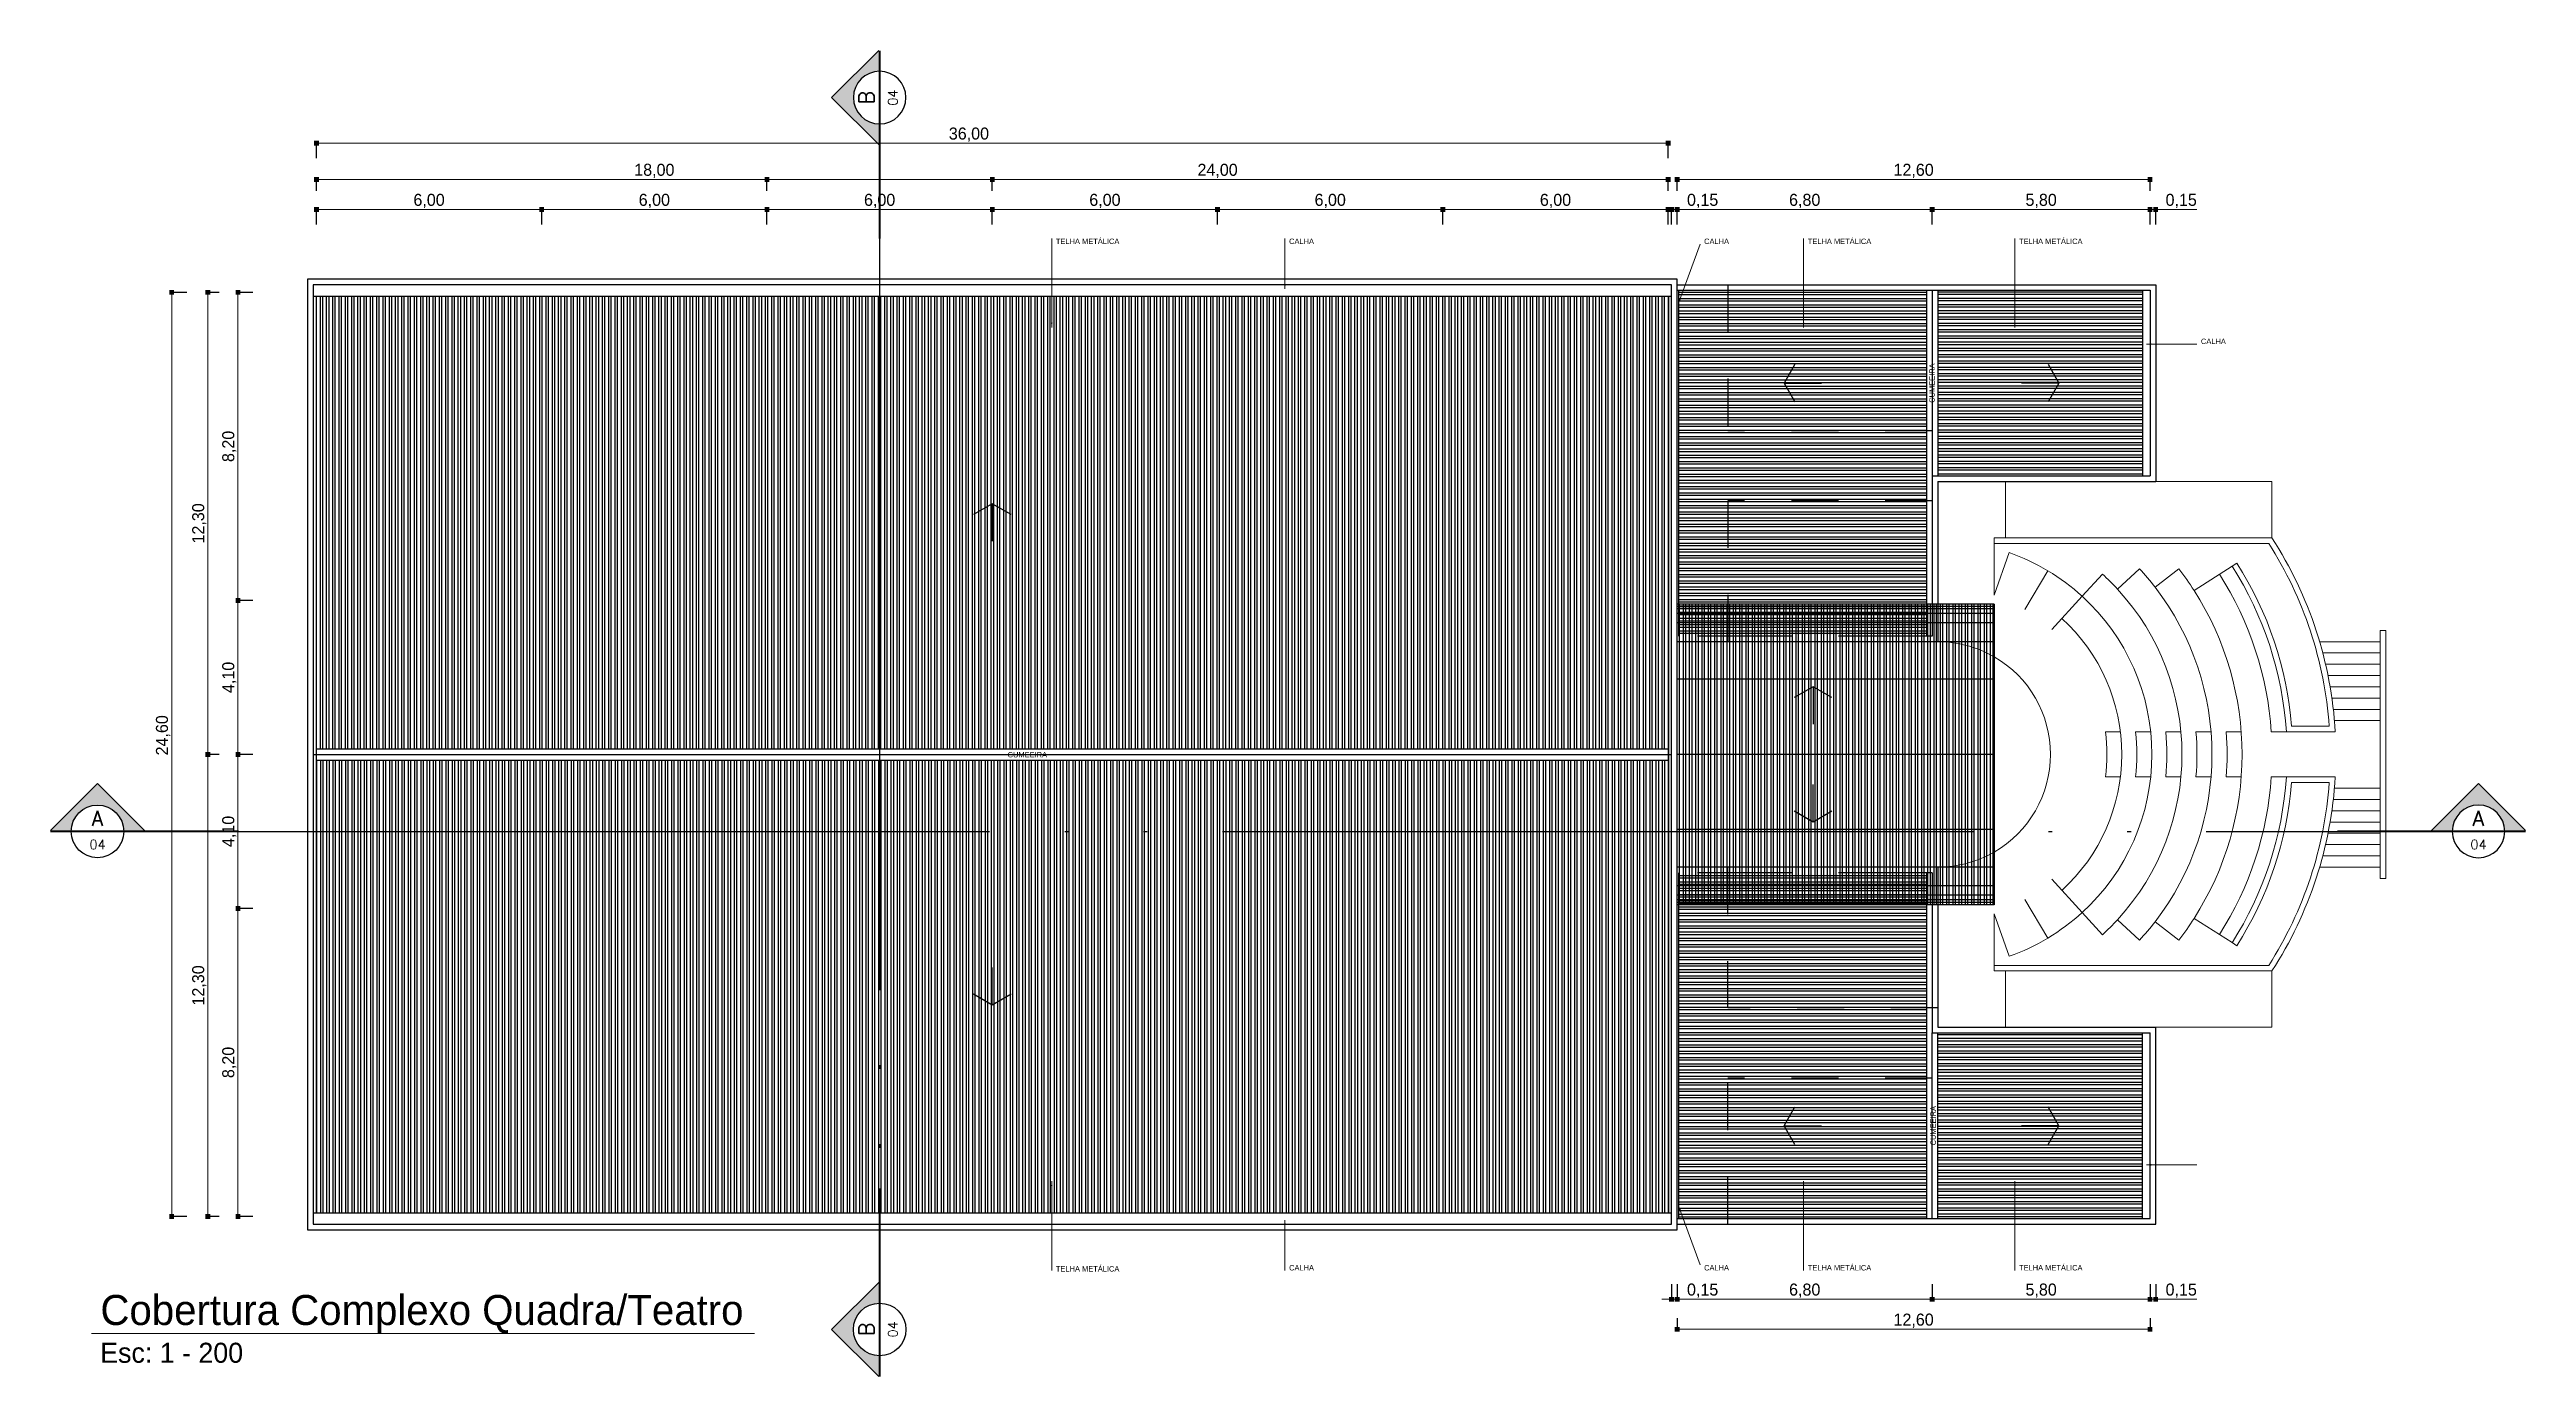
# Model space of a CAD drawing. Header units: millimetres. Extents: x 3006 to 6000, y 1661 to 3774.
# Drawn here: x 3938 to 4003.9, y 1660.6 to 1695.9 of the extents above; entities that cross this region are included whole.
import ezdxf
from ezdxf.enums import TextEntityAlignment as Align

# ---------------------------------------------------------------- set-up
doc = ezdxf.new("R2010")
doc.units = ezdxf.units.MM
doc.header["$LTSCALE"] = 10
for name, pattern in [('TPP1', [2.6, 2, -0.2, 0, -0.2, 0, -0.2]), ('TPP2', [1.6, 1, -0.2, 0, -0.2, 0, -0.2]), ('TT2', [0.375, 0.25, -0.125]), ('TT3', [0.25, 0.125, -0.125])]:
    doc.linetypes.add(name, pattern=pattern)
for name, color, linetype, lineweight in [('.10', 200, 'Continuous', 9), ('.10 ultra fina', 240, 'Continuous', 5), ('.25', 70, 'Continuous', 25), ('.40 Interno parede', 27, 'Continuous', 40), ('COTAS', 230, 'Continuous', 15)]:
    doc.layers.add(name, color=color, linetype=linetype, lineweight=lineweight)
for name, color, linetype in [('.20 hachura', 185, 'Continuous'), ('ARQ-ALV-PRJ', 8, 'TT2'), ('ARQ-ALV-VIS', 153, 'Continuous'), ('ARQ-PRJ', 8, 'TT3'), ('Escrita', 34, 'Continuous')]:
    doc.layers.add(name, color=color, linetype=linetype)
doc.layers.add('Verde', color=7, linetype='Continuous', true_color=0x136734)
doc.styles.add('100-100', font='SIMPLEX.shx', dxfattribs={"height": 0.25})
doc.styles.add('175-100', font='SIMPLEX.shx', dxfattribs={"height": 0.4})
doc.styles.add('Texto Wilian', font='himalaya.ttf')
doc.dimstyles.new('Cota 1-200 Exter WMJ', dxfattribs={"dimtxt": 0.32, "dimasz": 0.13, "dimexe": 0.05, "dimexo": 0.3, "dimgap": 0.03, "dimtad": 1, "dimzin": 1, "dimtxsty": 'Texto Wilian', "dimblk": 'BOXFILLED', "dimcen": 0, "dimclrd": 230, "dimclre": 230, "dimclrt": 104, "dimazin": 0, "dimtfac": 1, "dimtix": 1, "dimtmove": 0, "dimatfit": 3, "dimfxl": 0.4, "dimfxlon": 1, "dimlwd": 20, "dimarcsym": 2})

msp = doc.modelspace()

# ---------------------------------------------------------------- texts
at = {"layer": '.40 Interno parede', "color": 27}
for s, height, style, p in [('B', 0.4, '175-100', (3959.735, 1694.641)), ('04', 0.25, '100-100', (3960.435, 1694.641)), ('B', 0.4, '175-100', (3959.735, 1661.847)), ('04', 0.25, '100-100', (3960.435, 1661.847))]:
    msp.add_text(s, height=height, rotation=90, dxfattribs=dict(at, style=style)).set_placement(p, align=Align.MIDDLE)
for s, height, style, p in [('A', 0.4, '175-100', (3939.255, 1675.455)), ('A', 0.4, '175-100', (4002.666, 1675.455)), ('04', 0.25, '100-100', (3939.255, 1674.755)), ('04', 0.25, '100-100', (4002.666, 1674.755))]:
    msp.add_text(s, height=height, dxfattribs=dict(at, style=style)).set_placement(p, align=Align.MIDDLE)
at = {"layer": 'Escrita', "style": 'Texto Wilian'}
for s, p in [('TELHA METÁLICA', (3964.779, 1690.743)), ('CALHA', (3970.99, 1690.743)), ('CALHA', (3982.043, 1690.743)), ('TELHA METÁLICA', (3984.804, 1690.743)), ('TELHA METÁLICA', (3990.43, 1690.743)), ('CALHA', (3995.275, 1688.08)), ('CUMEEIRA', (3963.494, 1677.075)), ('TELHA METÁLICA', (3964.779, 1663.389)), ('CALHA', (3970.99, 1663.417)), ('CALHA', (3982.043, 1663.417)), ('TELHA METÁLICA', (3984.804, 1663.417)), ('TELHA METÁLICA', (3990.43, 1663.417))]:
    msp.add_text(s, height=0.144, dxfattribs=at).set_placement(p)
for p in [(3988.111, 1687.04), (3988.143, 1667.27)]:
    msp.add_text('CUMEEIRA', height=0.144, rotation=90, dxfattribs=at).set_placement(p, align=Align.MIDDLE_CENTER)
at = {"layer": 'Escrita', "attachment_point": 1, "style": 'Texto Wilian'}
for s, insert, char_height, width in [('{\\C50;Cobertura Complexo Quadra/Teatro }', (3939.333, 1662.765), 0.8, 19.84348), ('{\\C50;Esc: 1 - 200}', (3939.327, 1661.493), 0.53333, 8.38128)]:
    msp.add_mtext(s, dxfattribs=dict(at, insert=insert, char_height=char_height, width=width))

# ---------------------------------------------------------------- blocks, each defined once
blk = doc.blocks.new('_BoxFilled')
at = {"color": 0, "linetype": 'ByBlock', "lineweight": -2}
blk.add_line((-0.5, 0), (-1, 0), dxfattribs=at)
at = {"color": 0, "linetype": 'ByBlock'}
blk.add_solid([(-0.5, 0.5), (0.5, 0.5), (-0.5, -0.5), (0.5, -0.5)], dxfattribs=at)
blk = doc.blocks.new('W-CORTE')
at = {"layer": '.25'}
blk.add_hatch(color=256, dxfattribs=at).paths.add_polyline_path([(-3.759, 1.278), (-5.012, 0.025), (-4.459, 0.025, -0.964901), (-3.059, 0.025), (-2.506, 0.025)])
for p, q in [((-3.759, 1.278), (-5.012, 0.025)), ((-2.506, 0.025), (-3.759, 1.278))]:
    blk.add_line(p, q, dxfattribs=at)
at = {"layer": '.25', "const_width": 0.05}
blk.add_lwpolyline([(-2.506, 0), (-5.012, 0)], dxfattribs=at)
at = {"layer": '.25', "linetype": 'TPP2', "const_width": 0.05}
blk.add_lwpolyline([(-2.506, 0), (0, 0)], dxfattribs=at)
at = {"layer": '.25'}
blk.add_circle((-3.759, 0), 0.7, dxfattribs=at)
blk = doc.blocks.new('*D603')
at = {"layer": 'COTAS', "color": 230, "lineweight": -2, "ltscale": 10, "transparency": 16777216}
for p, q in [((3945.085, 1691.26), (3945.085, 1691.71)), ((3951.085, 1691.26), (3951.085, 1691.71))]:
    blk.add_line(p, q, dxfattribs=at)
at = {"layer": 'COTAS', "color": 230, "linetype": 'Continuous', "lineweight": 20, "ltscale": 10, "transparency": 16777216}
blk.add_line((3945.215, 1691.66), (3950.955, 1691.66), dxfattribs=at)
at = {"layer": 'Defpoints', "color": 0, "ltscale": 10, "transparency": 16777216}
for p in [(3951.085, 1691.66), (3945.085, 1689.81), (3951.085, 1689.81)]:
    blk.add_point(p, dxfattribs=at)
at = {"layer": 'COTAS', "color": 230, "lineweight": 20, "ltscale": 10, "transparency": 16777216, "xscale": 0.13, "yscale": 0.13, "zscale": 0.13, "rotation": 180}
blk.add_blockref('_BoxFilled', (3945.085, 1691.66), dxfattribs=at)
at = {"layer": 'COTAS', "color": 230, "lineweight": 20, "ltscale": 10, "transparency": 16777216, "xscale": 0.13, "yscale": 0.13, "zscale": 0.13}
blk.add_blockref('_BoxFilled', (3951.085, 1691.66), dxfattribs=at)
at = {"layer": 'COTAS', "color": 104, "ltscale": 10, "transparency": 16777216, "insert": (3948.085, 1691.889), "char_height": 0.32, "attachment_point": 5, "style": 'Texto Wilian'}
blk.add_mtext('6,00', dxfattribs=at)
blk = doc.blocks.new('*D604')
at = {"layer": 'COTAS', "color": 230, "lineweight": -2, "ltscale": 10, "transparency": 16777216}
for p, q in [((3951.085, 1691.26), (3951.085, 1691.71)), ((3957.085, 1691.26), (3957.085, 1691.71))]:
    blk.add_line(p, q, dxfattribs=at)
at = {"layer": 'COTAS', "color": 230, "linetype": 'Continuous', "lineweight": 20, "ltscale": 10, "transparency": 16777216}
blk.add_line((3951.215, 1691.66), (3956.955, 1691.66), dxfattribs=at)
at = {"layer": 'Defpoints', "color": 0, "ltscale": 10, "transparency": 16777216}
for p in [(3957.085, 1691.66), (3951.085, 1689.81), (3957.085, 1689.81)]:
    blk.add_point(p, dxfattribs=at)
at = {"layer": 'COTAS', "color": 230, "lineweight": 20, "ltscale": 10, "transparency": 16777216, "xscale": 0.13, "yscale": 0.13, "zscale": 0.13, "rotation": 180}
blk.add_blockref('_BoxFilled', (3951.085, 1691.66), dxfattribs=at)
at = {"layer": 'COTAS', "color": 230, "lineweight": 20, "ltscale": 10, "transparency": 16777216, "xscale": 0.13, "yscale": 0.13, "zscale": 0.13}
blk.add_blockref('_BoxFilled', (3957.085, 1691.66), dxfattribs=at)
at = {"layer": 'COTAS', "color": 104, "ltscale": 10, "transparency": 16777216, "insert": (3954.085, 1691.889), "char_height": 0.32, "attachment_point": 5, "style": 'Texto Wilian'}
blk.add_mtext('6,00', dxfattribs=at)
blk = doc.blocks.new('*D605')
at = {"layer": 'COTAS', "color": 230, "lineweight": -2, "ltscale": 10, "transparency": 16777216}
for p, q in [((3957.085, 1691.26), (3957.085, 1691.71)), ((3963.085, 1691.26), (3963.085, 1691.71))]:
    blk.add_line(p, q, dxfattribs=at)
at = {"layer": 'COTAS', "color": 230, "linetype": 'Continuous', "lineweight": 20, "ltscale": 10, "transparency": 16777216}
blk.add_line((3957.215, 1691.66), (3962.955, 1691.66), dxfattribs=at)
at = {"layer": 'Defpoints', "color": 0, "ltscale": 10, "transparency": 16777216}
for p in [(3963.085, 1691.66), (3957.085, 1689.81), (3963.085, 1689.81)]:
    blk.add_point(p, dxfattribs=at)
at = {"layer": 'COTAS', "color": 230, "lineweight": 20, "ltscale": 10, "transparency": 16777216, "xscale": 0.13, "yscale": 0.13, "zscale": 0.13, "rotation": 180}
blk.add_blockref('_BoxFilled', (3957.085, 1691.66), dxfattribs=at)
at = {"layer": 'COTAS', "color": 230, "lineweight": 20, "ltscale": 10, "transparency": 16777216, "xscale": 0.13, "yscale": 0.13, "zscale": 0.13}
blk.add_blockref('_BoxFilled', (3963.085, 1691.66), dxfattribs=at)
at = {"layer": 'COTAS', "color": 104, "ltscale": 10, "transparency": 16777216, "insert": (3960.085, 1691.889), "char_height": 0.32, "attachment_point": 5, "style": 'Texto Wilian'}
blk.add_mtext('6,00', dxfattribs=at)
blk = doc.blocks.new('*D606')
at = {"layer": 'COTAS', "color": 230, "lineweight": -2, "ltscale": 10, "transparency": 16777216}
for p, q in [((3969.085, 1691.26), (3969.085, 1691.71)), ((3975.085, 1691.26), (3975.085, 1691.71))]:
    blk.add_line(p, q, dxfattribs=at)
at = {"layer": 'COTAS', "color": 230, "linetype": 'Continuous', "lineweight": 20, "ltscale": 10, "transparency": 16777216}
blk.add_line((3969.215, 1691.66), (3974.955, 1691.66), dxfattribs=at)
at = {"layer": 'Defpoints', "color": 0, "ltscale": 10, "transparency": 16777216}
for p in [(3975.085, 1691.66), (3969.085, 1689.81), (3975.085, 1689.81)]:
    blk.add_point(p, dxfattribs=at)
at = {"layer": 'COTAS', "color": 230, "lineweight": 20, "ltscale": 10, "transparency": 16777216, "xscale": 0.13, "yscale": 0.13, "zscale": 0.13, "rotation": 180}
blk.add_blockref('_BoxFilled', (3969.085, 1691.66), dxfattribs=at)
at = {"layer": 'COTAS', "color": 230, "lineweight": 20, "ltscale": 10, "transparency": 16777216, "xscale": 0.13, "yscale": 0.13, "zscale": 0.13}
blk.add_blockref('_BoxFilled', (3975.085, 1691.66), dxfattribs=at)
at = {"layer": 'COTAS', "color": 104, "ltscale": 10, "transparency": 16777216, "insert": (3972.085, 1691.889), "char_height": 0.32, "attachment_point": 5, "style": 'Texto Wilian'}
blk.add_mtext('6,00', dxfattribs=at)
blk = doc.blocks.new('*D607')
at = {"layer": 'COTAS', "color": 230, "lineweight": -2, "ltscale": 10, "transparency": 16777216}
for p, q in [((3975.085, 1691.26), (3975.085, 1691.71)), ((3981.085, 1691.26), (3981.085, 1691.71))]:
    blk.add_line(p, q, dxfattribs=at)
at = {"layer": 'COTAS', "color": 230, "linetype": 'Continuous', "lineweight": 20, "ltscale": 10, "transparency": 16777216}
blk.add_line((3975.215, 1691.66), (3980.955, 1691.66), dxfattribs=at)
at = {"layer": 'Defpoints', "color": 0, "ltscale": 10, "transparency": 16777216}
for p in [(3981.085, 1691.66), (3975.085, 1689.81), (3981.085, 1689.81)]:
    blk.add_point(p, dxfattribs=at)
at = {"layer": 'COTAS', "color": 230, "lineweight": 20, "ltscale": 10, "transparency": 16777216, "xscale": 0.13, "yscale": 0.13, "zscale": 0.13, "rotation": 180}
blk.add_blockref('_BoxFilled', (3975.085, 1691.66), dxfattribs=at)
at = {"layer": 'COTAS', "color": 230, "lineweight": 20, "ltscale": 10, "transparency": 16777216, "xscale": 0.13, "yscale": 0.13, "zscale": 0.13}
blk.add_blockref('_BoxFilled', (3981.085, 1691.66), dxfattribs=at)
at = {"layer": 'COTAS', "color": 104, "ltscale": 10, "transparency": 16777216, "insert": (3978.085, 1691.889), "char_height": 0.32, "attachment_point": 5, "style": 'Texto Wilian'}
blk.add_mtext('6,00', dxfattribs=at)
blk = doc.blocks.new('*D608')
at = {"layer": 'COTAS', "color": 230, "lineweight": -2, "ltscale": 10, "transparency": 16777216}
for p, q in [((3943.395, 1673.055), (3942.945, 1673.055)), ((3943.395, 1664.855), (3942.945, 1664.855))]:
    blk.add_line(p, q, dxfattribs=at)
at = {"layer": 'COTAS', "color": 230, "linetype": 'Continuous', "lineweight": 20, "ltscale": 10, "transparency": 16777216}
blk.add_line((3942.995, 1664.985), (3942.995, 1672.925), dxfattribs=at)
at = {"layer": 'Defpoints', "color": 0, "ltscale": 10, "transparency": 16777216}
for p in [(3942.995, 1673.055), (3944.845, 1673.055), (3944.845, 1664.855)]:
    blk.add_point(p, dxfattribs=at)
at = {"layer": 'COTAS', "color": 230, "lineweight": 20, "ltscale": 10, "transparency": 16777216, "xscale": 0.13, "yscale": 0.13, "zscale": 0.13}
for p, rotation in [((3942.995, 1673.055), 90), ((3942.995, 1664.855), 270)]:
    blk.add_blockref('_BoxFilled', p, dxfattribs=dict(at, rotation=rotation))
at = {"layer": 'COTAS', "color": 104, "ltscale": 10, "transparency": 16777216, "insert": (3942.766, 1668.955), "char_height": 0.32, "attachment_point": 5, "rotation": 90, "style": 'Texto Wilian'}
blk.add_mtext('8,20', dxfattribs=at)
blk = doc.blocks.new('*D600')
at = {"layer": 'COTAS', "color": 230, "lineweight": -2, "ltscale": 10, "transparency": 16777216}
for p, q in [((3943.395, 1677.155), (3942.945, 1677.155)), ((3943.395, 1673.055), (3942.945, 1673.055))]:
    blk.add_line(p, q, dxfattribs=at)
at = {"layer": 'COTAS', "color": 230, "linetype": 'Continuous', "lineweight": 20, "ltscale": 10, "transparency": 16777216}
blk.add_line((3942.995, 1673.185), (3942.995, 1677.025), dxfattribs=at)
at = {"layer": 'Defpoints', "color": 0, "ltscale": 10, "transparency": 16777216}
for p in [(3942.995, 1677.155), (3944.845, 1677.155), (3944.845, 1673.055)]:
    blk.add_point(p, dxfattribs=at)
at = {"layer": 'COTAS', "color": 230, "lineweight": 20, "ltscale": 10, "transparency": 16777216, "xscale": 0.13, "yscale": 0.13, "zscale": 0.13}
for p, rotation in [((3942.995, 1677.155), 90), ((3942.995, 1673.055), 270)]:
    blk.add_blockref('_BoxFilled', p, dxfattribs=dict(at, rotation=rotation))
at = {"layer": 'COTAS', "color": 104, "ltscale": 10, "transparency": 16777216, "insert": (3942.766, 1675.105), "char_height": 0.32, "attachment_point": 5, "rotation": 90, "style": 'Texto Wilian'}
blk.add_mtext('4,10', dxfattribs=at)
blk = doc.blocks.new('*D601')
at = {"layer": 'COTAS', "color": 230, "lineweight": -2, "ltscale": 10, "transparency": 16777216}
for p, q in [((3943.395, 1681.255), (3942.945, 1681.255)), ((3943.395, 1677.155), (3942.945, 1677.155))]:
    blk.add_line(p, q, dxfattribs=at)
at = {"layer": 'COTAS', "color": 230, "linetype": 'Continuous', "lineweight": 20, "ltscale": 10, "transparency": 16777216}
blk.add_line((3942.995, 1677.285), (3942.995, 1681.125), dxfattribs=at)
at = {"layer": 'Defpoints', "color": 0, "ltscale": 10, "transparency": 16777216}
for p in [(3942.995, 1681.255), (3944.845, 1681.255), (3944.845, 1677.155)]:
    blk.add_point(p, dxfattribs=at)
at = {"layer": 'COTAS', "color": 230, "lineweight": 20, "ltscale": 10, "transparency": 16777216, "xscale": 0.13, "yscale": 0.13, "zscale": 0.13}
for p, rotation in [((3942.995, 1681.255), 90), ((3942.995, 1677.155), 270)]:
    blk.add_blockref('_BoxFilled', p, dxfattribs=dict(at, rotation=rotation))
at = {"layer": 'COTAS', "color": 104, "ltscale": 10, "transparency": 16777216, "insert": (3942.766, 1679.205), "char_height": 0.32, "attachment_point": 5, "rotation": 90, "style": 'Texto Wilian'}
blk.add_mtext('4,10', dxfattribs=at)
blk = doc.blocks.new('*D602')
at = {"layer": 'COTAS', "color": 230, "lineweight": -2, "ltscale": 10, "transparency": 16777216}
for p, q in [((3943.395, 1689.455), (3942.945, 1689.455)), ((3943.395, 1681.255), (3942.945, 1681.255))]:
    blk.add_line(p, q, dxfattribs=at)
at = {"layer": 'COTAS', "color": 230, "linetype": 'Continuous', "lineweight": 20, "ltscale": 10, "transparency": 16777216}
blk.add_line((3942.995, 1681.385), (3942.995, 1689.325), dxfattribs=at)
at = {"layer": 'Defpoints', "color": 0, "ltscale": 10, "transparency": 16777216}
for p in [(3942.995, 1689.455), (3944.845, 1689.455), (3944.845, 1681.255)]:
    blk.add_point(p, dxfattribs=at)
at = {"layer": 'COTAS', "color": 230, "lineweight": 20, "ltscale": 10, "transparency": 16777216, "xscale": 0.13, "yscale": 0.13, "zscale": 0.13}
for p, rotation in [((3942.995, 1689.455), 90), ((3942.995, 1681.255), 270)]:
    blk.add_blockref('_BoxFilled', p, dxfattribs=dict(at, rotation=rotation))
at = {"layer": 'COTAS', "color": 104, "ltscale": 10, "transparency": 16777216, "insert": (3942.766, 1685.355), "char_height": 0.32, "attachment_point": 5, "rotation": 90, "style": 'Texto Wilian'}
blk.add_mtext('8,20', dxfattribs=at)
blk = doc.blocks.new('*D591')
at = {"layer": 'COTAS', "color": 230, "lineweight": -2, "ltscale": 10, "transparency": 16777216}
for p, q in [((3942.495, 1689.455), (3942.145, 1689.455)), ((3942.495, 1677.155), (3942.145, 1677.155))]:
    blk.add_line(p, q, dxfattribs=at)
at = {"layer": 'COTAS', "color": 230, "linetype": 'Continuous', "lineweight": 20, "ltscale": 10, "transparency": 16777216}
blk.add_line((3942.195, 1689.325), (3942.195, 1677.285), dxfattribs=at)
at = {"layer": 'Defpoints', "color": 0, "ltscale": 10, "transparency": 16777216}
for p in [(3942.795, 1689.455), (3942.195, 1677.155), (3942.795, 1677.155)]:
    blk.add_point(p, dxfattribs=at)
at = {"layer": 'COTAS', "color": 230, "lineweight": 20, "ltscale": 10, "transparency": 16777216, "xscale": 0.13, "yscale": 0.13, "zscale": 0.13}
for p, rotation in [((3942.195, 1689.455), 90), ((3942.195, 1677.155), 270)]:
    blk.add_blockref('_BoxFilled', p, dxfattribs=dict(at, rotation=rotation))
at = {"layer": 'COTAS', "color": 104, "ltscale": 10, "transparency": 16777216, "insert": (3941.966, 1683.305), "char_height": 0.32, "attachment_point": 5, "rotation": 90, "style": 'Texto Wilian'}
blk.add_mtext('12,30', dxfattribs=at)
blk = doc.blocks.new('*D592')
at = {"layer": 'COTAS', "color": 230, "lineweight": -2, "ltscale": 10, "transparency": 16777216}
for p, q in [((3942.495, 1677.155), (3942.145, 1677.155)), ((3942.495, 1664.855), (3942.145, 1664.855))]:
    blk.add_line(p, q, dxfattribs=at)
at = {"layer": 'COTAS', "color": 230, "linetype": 'Continuous', "lineweight": 20, "ltscale": 10, "transparency": 16777216}
blk.add_line((3942.195, 1677.025), (3942.195, 1664.985), dxfattribs=at)
at = {"layer": 'Defpoints', "color": 0, "ltscale": 10, "transparency": 16777216}
for p in [(3942.795, 1677.155), (3942.195, 1664.855), (3942.795, 1664.855)]:
    blk.add_point(p, dxfattribs=at)
at = {"layer": 'COTAS', "color": 230, "lineweight": 20, "ltscale": 10, "transparency": 16777216, "xscale": 0.13, "yscale": 0.13, "zscale": 0.13}
for p, rotation in [((3942.195, 1677.155), 90), ((3942.195, 1664.855), 270)]:
    blk.add_blockref('_BoxFilled', p, dxfattribs=dict(at, rotation=rotation))
at = {"layer": 'COTAS', "color": 104, "ltscale": 10, "transparency": 16777216, "insert": (3941.966, 1671.005), "char_height": 0.32, "attachment_point": 5, "rotation": 90, "style": 'Texto Wilian'}
blk.add_mtext('12,30', dxfattribs=at)
blk = doc.blocks.new('*D593')
at = {"layer": 'COTAS', "color": 230, "lineweight": -2, "ltscale": 10, "transparency": 16777216}
for p, q in [((3941.63, 1689.455), (3941.18, 1689.455)), ((3941.63, 1664.855), (3941.18, 1664.855))]:
    blk.add_line(p, q, dxfattribs=at)
at = {"layer": 'COTAS', "color": 230, "linetype": 'Continuous', "lineweight": 20, "ltscale": 10, "transparency": 16777216}
blk.add_line((3941.23, 1689.325), (3941.23, 1664.985), dxfattribs=at)
at = {"layer": 'Defpoints', "color": 0, "ltscale": 10, "transparency": 16777216}
for p in [(3941.995, 1689.455), (3941.23, 1664.855), (3941.995, 1664.855)]:
    blk.add_point(p, dxfattribs=at)
at = {"layer": 'COTAS', "color": 230, "lineweight": 20, "ltscale": 10, "transparency": 16777216, "xscale": 0.13, "yscale": 0.13, "zscale": 0.13}
for p, rotation in [((3941.23, 1689.455), 90), ((3941.23, 1664.855), 270)]:
    blk.add_blockref('_BoxFilled', p, dxfattribs=dict(at, rotation=rotation))
at = {"layer": 'COTAS', "color": 104, "ltscale": 10, "transparency": 16777216, "insert": (3941.001, 1677.664), "char_height": 0.32, "attachment_point": 5, "rotation": 90, "style": 'Texto Wilian'}
blk.add_mtext('24,60', dxfattribs=at)
blk = doc.blocks.new('*D594')
at = {"layer": 'COTAS', "color": 230, "lineweight": -2, "ltscale": 10, "transparency": 16777216}
for p, q in [((3945.085, 1692.16), (3945.085, 1692.51)), ((3963.085, 1692.16), (3963.085, 1692.51))]:
    blk.add_line(p, q, dxfattribs=at)
at = {"layer": 'COTAS', "color": 230, "linetype": 'Continuous', "lineweight": 20, "ltscale": 10, "transparency": 16777216}
blk.add_line((3945.215, 1692.46), (3962.955, 1692.46), dxfattribs=at)
at = {"layer": 'Defpoints', "color": 0, "ltscale": 10, "transparency": 16777216}
for p in [(3963.085, 1692.46), (3945.085, 1691.86), (3963.085, 1691.86)]:
    blk.add_point(p, dxfattribs=at)
at = {"layer": 'COTAS', "color": 230, "lineweight": 20, "ltscale": 10, "transparency": 16777216, "xscale": 0.13, "yscale": 0.13, "zscale": 0.13, "rotation": 180}
blk.add_blockref('_BoxFilled', (3945.085, 1692.46), dxfattribs=at)
at = {"layer": 'COTAS', "color": 230, "lineweight": 20, "ltscale": 10, "transparency": 16777216, "xscale": 0.13, "yscale": 0.13, "zscale": 0.13}
blk.add_blockref('_BoxFilled', (3963.085, 1692.46), dxfattribs=at)
at = {"layer": 'COTAS', "color": 104, "ltscale": 10, "transparency": 16777216, "insert": (3954.085, 1692.689), "char_height": 0.32, "attachment_point": 5, "style": 'Texto Wilian'}
blk.add_mtext('18,00', dxfattribs=at)
blk = doc.blocks.new('*D595')
at = {"layer": 'COTAS', "color": 230, "lineweight": -2, "ltscale": 10, "transparency": 16777216}
for p, q in [((3957.085, 1692.16), (3957.085, 1692.51)), ((3981.085, 1692.16), (3981.085, 1692.51))]:
    blk.add_line(p, q, dxfattribs=at)
at = {"layer": 'COTAS', "color": 230, "linetype": 'Continuous', "lineweight": 20, "ltscale": 10, "transparency": 16777216}
blk.add_line((3957.215, 1692.46), (3980.955, 1692.46), dxfattribs=at)
at = {"layer": 'Defpoints', "color": 0, "ltscale": 10, "transparency": 16777216}
for p in [(3981.085, 1692.46), (3957.085, 1691.86), (3981.085, 1691.86)]:
    blk.add_point(p, dxfattribs=at)
at = {"layer": 'COTAS', "color": 230, "lineweight": 20, "ltscale": 10, "transparency": 16777216, "xscale": 0.13, "yscale": 0.13, "zscale": 0.13, "rotation": 180}
blk.add_blockref('_BoxFilled', (3957.085, 1692.46), dxfattribs=at)
at = {"layer": 'COTAS', "color": 230, "lineweight": 20, "ltscale": 10, "transparency": 16777216, "xscale": 0.13, "yscale": 0.13, "zscale": 0.13}
blk.add_blockref('_BoxFilled', (3981.085, 1692.46), dxfattribs=at)
at = {"layer": 'COTAS', "color": 104, "ltscale": 10, "transparency": 16777216, "insert": (3969.085, 1692.689), "char_height": 0.32, "attachment_point": 5, "style": 'Texto Wilian'}
blk.add_mtext('24,00', dxfattribs=at)
blk = doc.blocks.new('*D596')
at = {"layer": 'COTAS', "color": 230, "lineweight": -2, "ltscale": 10, "transparency": 16777216}
for p, q in [((3945.085, 1693.025), (3945.085, 1693.475)), ((3981.085, 1693.025), (3981.085, 1693.475))]:
    blk.add_line(p, q, dxfattribs=at)
at = {"layer": 'COTAS', "color": 230, "linetype": 'Continuous', "lineweight": 20, "ltscale": 10, "transparency": 16777216}
blk.add_line((3945.215, 1693.425), (3980.955, 1693.425), dxfattribs=at)
at = {"layer": 'Defpoints', "color": 0, "ltscale": 10, "transparency": 16777216}
for p in [(3981.085, 1693.425), (3945.085, 1692.66), (3981.085, 1692.66)]:
    blk.add_point(p, dxfattribs=at)
at = {"layer": 'COTAS', "color": 230, "lineweight": 20, "ltscale": 10, "transparency": 16777216, "xscale": 0.13, "yscale": 0.13, "zscale": 0.13, "rotation": 180}
blk.add_blockref('_BoxFilled', (3945.085, 1693.425), dxfattribs=at)
at = {"layer": 'COTAS', "color": 230, "lineweight": 20, "ltscale": 10, "transparency": 16777216, "xscale": 0.13, "yscale": 0.13, "zscale": 0.13}
blk.add_blockref('_BoxFilled', (3981.085, 1693.425), dxfattribs=at)
at = {"layer": 'COTAS', "color": 104, "ltscale": 10, "transparency": 16777216, "insert": (3962.463, 1693.654), "char_height": 0.32, "attachment_point": 5, "style": 'Texto Wilian'}
blk.add_mtext('36,00', dxfattribs=at)
blk = doc.blocks.new('*D597')
at = {"layer": 'COTAS', "color": 230, "lineweight": -2, "ltscale": 10, "transparency": 16777216}
for p, q in [((3963.085, 1691.26), (3963.085, 1691.71)), ((3969.085, 1691.26), (3969.085, 1691.71))]:
    blk.add_line(p, q, dxfattribs=at)
at = {"layer": 'COTAS', "color": 230, "linetype": 'Continuous', "lineweight": 20, "ltscale": 10, "transparency": 16777216}
blk.add_line((3963.215, 1691.66), (3968.955, 1691.66), dxfattribs=at)
at = {"layer": 'Defpoints', "color": 0, "ltscale": 10, "transparency": 16777216}
for p in [(3969.085, 1691.66), (3963.085, 1689.81), (3969.085, 1689.81)]:
    blk.add_point(p, dxfattribs=at)
at = {"layer": 'COTAS', "color": 230, "lineweight": 20, "ltscale": 10, "transparency": 16777216, "xscale": 0.13, "yscale": 0.13, "zscale": 0.13, "rotation": 180}
blk.add_blockref('_BoxFilled', (3963.085, 1691.66), dxfattribs=at)
at = {"layer": 'COTAS', "color": 230, "lineweight": 20, "ltscale": 10, "transparency": 16777216, "xscale": 0.13, "yscale": 0.13, "zscale": 0.13}
blk.add_blockref('_BoxFilled', (3969.085, 1691.66), dxfattribs=at)
at = {"layer": 'COTAS', "color": 104, "ltscale": 10, "transparency": 16777216, "insert": (3966.085, 1691.889), "char_height": 0.32, "attachment_point": 5, "style": 'Texto Wilian'}
blk.add_mtext('6,00', dxfattribs=at)
blk = doc.blocks.new('*D598')
at = {"layer": 'COTAS', "color": 230, "lineweight": -2, "ltscale": 10, "transparency": 16777216}
for p, q in [((3981.324, 1663.05), (3981.324, 1662.6)), ((3988.119, 1663.05), (3988.119, 1662.6))]:
    blk.add_line(p, q, dxfattribs=at)
at = {"layer": 'COTAS', "color": 230, "linetype": 'Continuous', "lineweight": 20, "ltscale": 10, "transparency": 16777216}
blk.add_line((3981.454, 1662.65), (3987.989, 1662.65), dxfattribs=at)
at = {"layer": 'Defpoints', "color": 0, "ltscale": 10, "transparency": 16777216}
for p in [(3981.324, 1664.5), (3988.119, 1664.65), (3988.119, 1662.65)]:
    blk.add_point(p, dxfattribs=at)
at = {"layer": 'COTAS', "color": 230, "lineweight": 20, "ltscale": 10, "transparency": 16777216, "xscale": 0.13, "yscale": 0.13, "zscale": 0.13, "rotation": 180}
blk.add_blockref('_BoxFilled', (3981.324, 1662.65), dxfattribs=at)
at = {"layer": 'COTAS', "color": 230, "lineweight": 20, "ltscale": 10, "transparency": 16777216, "xscale": 0.13, "yscale": 0.13, "zscale": 0.13}
blk.add_blockref('_BoxFilled', (3988.119, 1662.65), dxfattribs=at)
at = {"layer": 'COTAS', "color": 104, "ltscale": 10, "transparency": 16777216, "insert": (3984.722, 1662.879), "char_height": 0.32, "attachment_point": 5, "style": 'Texto Wilian'}
blk.add_mtext('6,80', dxfattribs=at)
blk = doc.blocks.new('*D599')
at = {"layer": 'COTAS', "color": 230, "lineweight": -2, "ltscale": 10, "transparency": 16777216}
for p, q in [((3993.919, 1663.05), (3993.919, 1662.6)), ((3994.069, 1663.05), (3994.069, 1662.6))]:
    blk.add_line(p, q, dxfattribs=at)
at = {"layer": 'COTAS', "color": 230, "linetype": 'Continuous', "lineweight": 20, "ltscale": 10, "transparency": 16777216}
for p, q in [((3993.789, 1662.65), (3993.659, 1662.65)), ((3993.919, 1662.65), (3994.069, 1662.65)), ((3994.199, 1662.65), (3995.168, 1662.65))]:
    blk.add_line(p, q, dxfattribs=at)
at = {"layer": 'Defpoints', "color": 0, "ltscale": 10, "transparency": 16777216}
for p in [(3993.919, 1664.65), (3994.069, 1664.65), (3994.069, 1662.65)]:
    blk.add_point(p, dxfattribs=at)
at = {"layer": 'COTAS', "color": 230, "lineweight": 20, "ltscale": 10, "transparency": 16777216, "xscale": 0.13, "yscale": 0.13, "zscale": 0.13}
blk.add_blockref('_BoxFilled', (3993.919, 1662.65), dxfattribs=at)
at = {"layer": 'COTAS', "color": 230, "lineweight": 20, "ltscale": 10, "transparency": 16777216, "xscale": 0.13, "yscale": 0.13, "zscale": 0.13, "rotation": 180}
blk.add_blockref('_BoxFilled', (3994.069, 1662.65), dxfattribs=at)
at = {"layer": 'COTAS', "color": 104, "ltscale": 10, "transparency": 16777216, "insert": (3994.749, 1662.879), "char_height": 0.32, "attachment_point": 5, "style": 'Texto Wilian'}
blk.add_mtext('0,15', dxfattribs=at)
blk = doc.blocks.new('*D583')
at = {"layer": 'COTAS', "color": 230, "lineweight": -2, "ltscale": 10, "transparency": 16777216}
for p, q in [((3981.174, 1663.05), (3981.174, 1662.6)), ((3981.324, 1663.05), (3981.324, 1662.6))]:
    blk.add_line(p, q, dxfattribs=at)
at = {"layer": 'COTAS', "color": 230, "linetype": 'Continuous', "lineweight": 20, "ltscale": 10, "transparency": 16777216}
for p, q in [((3981.044, 1662.65), (3980.914, 1662.65)), ((3981.174, 1662.65), (3981.324, 1662.65)), ((3981.454, 1662.65), (3982.423, 1662.65))]:
    blk.add_line(p, q, dxfattribs=at)
at = {"layer": 'Defpoints', "color": 0, "ltscale": 10, "transparency": 16777216}
for p in [(3981.174, 1664.5), (3981.324, 1664.5), (3981.324, 1662.65)]:
    blk.add_point(p, dxfattribs=at)
at = {"layer": 'COTAS', "color": 230, "lineweight": 20, "ltscale": 10, "transparency": 16777216, "xscale": 0.13, "yscale": 0.13, "zscale": 0.13}
blk.add_blockref('_BoxFilled', (3981.174, 1662.65), dxfattribs=at)
at = {"layer": 'COTAS', "color": 230, "lineweight": 20, "ltscale": 10, "transparency": 16777216, "xscale": 0.13, "yscale": 0.13, "zscale": 0.13, "rotation": 180}
blk.add_blockref('_BoxFilled', (3981.324, 1662.65), dxfattribs=at)
at = {"layer": 'COTAS', "color": 104, "ltscale": 10, "transparency": 16777216, "insert": (3982.004, 1662.879), "char_height": 0.32, "attachment_point": 5, "style": 'Texto Wilian'}
blk.add_mtext('0,15', dxfattribs=at)
blk = doc.blocks.new('*D584')
at = {"layer": 'COTAS', "color": 230, "lineweight": -2, "ltscale": 10, "transparency": 16777216}
for p, q in [((3988.119, 1663.05), (3988.119, 1662.6)), ((3993.919, 1663.05), (3993.919, 1662.6))]:
    blk.add_line(p, q, dxfattribs=at)
at = {"layer": 'COTAS', "color": 230, "linetype": 'Continuous', "lineweight": 20, "ltscale": 10, "transparency": 16777216}
blk.add_line((3988.249, 1662.65), (3993.789, 1662.65), dxfattribs=at)
at = {"layer": 'Defpoints', "color": 0, "ltscale": 10, "transparency": 16777216}
for p in [(3988.119, 1664.65), (3993.919, 1664.65), (3993.919, 1662.65)]:
    blk.add_point(p, dxfattribs=at)
at = {"layer": 'COTAS', "color": 230, "lineweight": 20, "ltscale": 10, "transparency": 16777216, "xscale": 0.13, "yscale": 0.13, "zscale": 0.13, "rotation": 180}
blk.add_blockref('_BoxFilled', (3988.119, 1662.65), dxfattribs=at)
at = {"layer": 'COTAS', "color": 230, "lineweight": 20, "ltscale": 10, "transparency": 16777216, "xscale": 0.13, "yscale": 0.13, "zscale": 0.13}
blk.add_blockref('_BoxFilled', (3993.919, 1662.65), dxfattribs=at)
at = {"layer": 'COTAS', "color": 104, "ltscale": 10, "transparency": 16777216, "insert": (3991.019, 1662.879), "char_height": 0.32, "attachment_point": 5, "style": 'Texto Wilian'}
blk.add_mtext('5,80', dxfattribs=at)
blk = doc.blocks.new('*D585')
at = {"layer": 'COTAS', "color": 230, "lineweight": -2, "ltscale": 10, "transparency": 16777216}
for p, q in [((3981.324, 1662.15), (3981.324, 1661.8)), ((3993.919, 1662.15), (3993.919, 1661.8))]:
    blk.add_line(p, q, dxfattribs=at)
at = {"layer": 'COTAS', "color": 230, "linetype": 'Continuous', "lineweight": 20, "ltscale": 10, "transparency": 16777216}
blk.add_line((3981.454, 1661.85), (3993.789, 1661.85), dxfattribs=at)
at = {"layer": 'Defpoints', "color": 0, "ltscale": 10, "transparency": 16777216}
for p in [(3981.324, 1662.45), (3993.919, 1662.45), (3993.919, 1661.85)]:
    blk.add_point(p, dxfattribs=at)
at = {"layer": 'COTAS', "color": 230, "lineweight": 20, "ltscale": 10, "transparency": 16777216, "xscale": 0.13, "yscale": 0.13, "zscale": 0.13, "rotation": 180}
blk.add_blockref('_BoxFilled', (3981.324, 1661.85), dxfattribs=at)
at = {"layer": 'COTAS', "color": 230, "lineweight": 20, "ltscale": 10, "transparency": 16777216, "xscale": 0.13, "yscale": 0.13, "zscale": 0.13}
blk.add_blockref('_BoxFilled', (3993.919, 1661.85), dxfattribs=at)
at = {"layer": 'COTAS', "color": 104, "ltscale": 10, "transparency": 16777216, "insert": (3987.622, 1662.079), "char_height": 0.32, "attachment_point": 5, "style": 'Texto Wilian'}
blk.add_mtext('12,60', dxfattribs=at)
blk = doc.blocks.new('*D586')
at = {"layer": 'COTAS', "color": 230, "lineweight": -2, "ltscale": 10, "transparency": 16777216}
for p, q in [((3981.324, 1691.26), (3981.324, 1691.71)), ((3988.119, 1691.26), (3988.119, 1691.71))]:
    blk.add_line(p, q, dxfattribs=at)
at = {"layer": 'COTAS', "color": 230, "linetype": 'Continuous', "lineweight": 20, "ltscale": 10, "transparency": 16777216}
blk.add_line((3981.454, 1691.66), (3987.989, 1691.66), dxfattribs=at)
at = {"layer": 'Defpoints', "color": 0, "ltscale": 10, "transparency": 16777216}
for p in [(3988.119, 1691.66), (3981.324, 1689.81), (3988.119, 1689.66)]:
    blk.add_point(p, dxfattribs=at)
at = {"layer": 'COTAS', "color": 230, "lineweight": 20, "ltscale": 10, "transparency": 16777216, "xscale": 0.13, "yscale": 0.13, "zscale": 0.13, "rotation": 180}
blk.add_blockref('_BoxFilled', (3981.324, 1691.66), dxfattribs=at)
at = {"layer": 'COTAS', "color": 230, "lineweight": 20, "ltscale": 10, "transparency": 16777216, "xscale": 0.13, "yscale": 0.13, "zscale": 0.13}
blk.add_blockref('_BoxFilled', (3988.119, 1691.66), dxfattribs=at)
at = {"layer": 'COTAS', "color": 104, "ltscale": 10, "transparency": 16777216, "insert": (3984.722, 1691.889), "char_height": 0.32, "attachment_point": 5, "style": 'Texto Wilian'}
blk.add_mtext('6,80', dxfattribs=at)
blk = doc.blocks.new('*D587')
at = {"layer": 'COTAS', "color": 230, "linetype": 'Continuous', "lineweight": 20, "ltscale": 10, "transparency": 16777216}
for p, q in [((3993.789, 1691.66), (3993.659, 1691.66)), ((3993.919, 1691.66), (3994.069, 1691.66)), ((3994.199, 1691.66), (3995.168, 1691.66))]:
    blk.add_line(p, q, dxfattribs=at)
at = {"layer": 'COTAS', "color": 230, "lineweight": -2, "ltscale": 10, "transparency": 16777216}
for p, q in [((3993.919, 1691.26), (3993.919, 1691.71)), ((3994.069, 1691.26), (3994.069, 1691.71))]:
    blk.add_line(p, q, dxfattribs=at)
at = {"layer": 'Defpoints', "color": 0, "ltscale": 10, "transparency": 16777216}
for p in [(3994.069, 1691.66), (3993.919, 1689.66), (3994.069, 1689.66)]:
    blk.add_point(p, dxfattribs=at)
at = {"layer": 'COTAS', "color": 230, "lineweight": 20, "ltscale": 10, "transparency": 16777216, "xscale": 0.13, "yscale": 0.13, "zscale": 0.13}
blk.add_blockref('_BoxFilled', (3993.919, 1691.66), dxfattribs=at)
at = {"layer": 'COTAS', "color": 230, "lineweight": 20, "ltscale": 10, "transparency": 16777216, "xscale": 0.13, "yscale": 0.13, "zscale": 0.13, "rotation": 180}
blk.add_blockref('_BoxFilled', (3994.069, 1691.66), dxfattribs=at)
at = {"layer": 'COTAS', "color": 104, "ltscale": 10, "transparency": 16777216, "insert": (3994.749, 1691.889), "char_height": 0.32, "attachment_point": 5, "style": 'Texto Wilian'}
blk.add_mtext('0,15', dxfattribs=at)
blk = doc.blocks.new('*D588')
at = {"layer": 'COTAS', "color": 230, "linetype": 'Continuous', "lineweight": 20, "ltscale": 10, "transparency": 16777216}
for p, q in [((3981.044, 1691.66), (3980.914, 1691.66)), ((3981.174, 1691.66), (3981.324, 1691.66)), ((3981.454, 1691.66), (3982.423, 1691.66))]:
    blk.add_line(p, q, dxfattribs=at)
at = {"layer": 'COTAS', "color": 230, "lineweight": -2, "ltscale": 10, "transparency": 16777216}
for p, q in [((3981.174, 1691.26), (3981.174, 1691.71)), ((3981.324, 1691.26), (3981.324, 1691.71))]:
    blk.add_line(p, q, dxfattribs=at)
at = {"layer": 'Defpoints', "color": 0, "ltscale": 10, "transparency": 16777216}
for p in [(3981.324, 1691.66), (3981.174, 1689.81), (3981.324, 1689.81)]:
    blk.add_point(p, dxfattribs=at)
at = {"layer": 'COTAS', "color": 230, "lineweight": 20, "ltscale": 10, "transparency": 16777216, "xscale": 0.13, "yscale": 0.13, "zscale": 0.13}
blk.add_blockref('_BoxFilled', (3981.174, 1691.66), dxfattribs=at)
at = {"layer": 'COTAS', "color": 230, "lineweight": 20, "ltscale": 10, "transparency": 16777216, "xscale": 0.13, "yscale": 0.13, "zscale": 0.13, "rotation": 180}
blk.add_blockref('_BoxFilled', (3981.324, 1691.66), dxfattribs=at)
at = {"layer": 'COTAS', "color": 104, "ltscale": 10, "transparency": 16777216, "insert": (3982.004, 1691.889), "char_height": 0.32, "attachment_point": 5, "style": 'Texto Wilian'}
blk.add_mtext('0,15', dxfattribs=at)
blk = doc.blocks.new('*D589')
at = {"layer": 'COTAS', "color": 230, "lineweight": -2, "ltscale": 10, "transparency": 16777216}
for p, q in [((3988.119, 1691.26), (3988.119, 1691.71)), ((3993.919, 1691.26), (3993.919, 1691.71))]:
    blk.add_line(p, q, dxfattribs=at)
at = {"layer": 'COTAS', "color": 230, "linetype": 'Continuous', "lineweight": 20, "ltscale": 10, "transparency": 16777216}
blk.add_line((3988.249, 1691.66), (3993.789, 1691.66), dxfattribs=at)
at = {"layer": 'Defpoints', "color": 0, "ltscale": 10, "transparency": 16777216}
for p in [(3993.919, 1691.66), (3988.119, 1689.66), (3993.919, 1689.66)]:
    blk.add_point(p, dxfattribs=at)
at = {"layer": 'COTAS', "color": 230, "lineweight": 20, "ltscale": 10, "transparency": 16777216, "xscale": 0.13, "yscale": 0.13, "zscale": 0.13, "rotation": 180}
blk.add_blockref('_BoxFilled', (3988.119, 1691.66), dxfattribs=at)
at = {"layer": 'COTAS', "color": 230, "lineweight": 20, "ltscale": 10, "transparency": 16777216, "xscale": 0.13, "yscale": 0.13, "zscale": 0.13}
blk.add_blockref('_BoxFilled', (3993.919, 1691.66), dxfattribs=at)
at = {"layer": 'COTAS', "color": 104, "ltscale": 10, "transparency": 16777216, "insert": (3991.019, 1691.889), "char_height": 0.32, "attachment_point": 5, "style": 'Texto Wilian'}
blk.add_mtext('5,80', dxfattribs=at)
blk = doc.blocks.new('*D590')
at = {"layer": 'COTAS', "color": 230, "lineweight": -2, "ltscale": 10, "transparency": 16777216}
for p, q in [((3981.324, 1692.16), (3981.324, 1692.51)), ((3993.919, 1692.16), (3993.919, 1692.51))]:
    blk.add_line(p, q, dxfattribs=at)
at = {"layer": 'COTAS', "color": 230, "linetype": 'Continuous', "lineweight": 20, "ltscale": 10, "transparency": 16777216}
blk.add_line((3981.454, 1692.46), (3993.789, 1692.46), dxfattribs=at)
at = {"layer": 'Defpoints', "color": 0, "ltscale": 10, "transparency": 16777216}
for p in [(3993.919, 1692.46), (3981.324, 1691.86), (3993.919, 1691.86)]:
    blk.add_point(p, dxfattribs=at)
at = {"layer": 'COTAS', "color": 230, "lineweight": 20, "ltscale": 10, "transparency": 16777216, "xscale": 0.13, "yscale": 0.13, "zscale": 0.13, "rotation": 180}
blk.add_blockref('_BoxFilled', (3981.324, 1692.46), dxfattribs=at)
at = {"layer": 'COTAS', "color": 230, "lineweight": 20, "ltscale": 10, "transparency": 16777216, "xscale": 0.13, "yscale": 0.13, "zscale": 0.13}
blk.add_blockref('_BoxFilled', (3993.919, 1692.46), dxfattribs=at)
at = {"layer": 'COTAS', "color": 104, "ltscale": 10, "transparency": 16777216, "insert": (3987.622, 1692.689), "char_height": 0.32, "attachment_point": 5, "style": 'Texto Wilian'}
blk.add_mtext('12,60', dxfattribs=at)

# ---------------------------------------------------------------- dimensions: what is measured, and where the dimension line sits
at = {"layer": 'COTAS', "ltscale": 10}
for base, p1, p2, picture, middle in [((3981.085, 1693.425), (3945.085, 1692.66), (3981.085, 1692.66), '*D596', (3962.463, 1693.425)), ((3981.324, 1691.66), (3981.174, 1689.81), (3981.324, 1689.81), '*D588', (3982.004, 1691.66)), ((3994.069, 1691.66), (3993.919, 1689.66), (3994.069, 1689.66), '*D587', (3994.749, 1691.66)), ((3981.324, 1662.65), (3981.174, 1664.5), (3981.324, 1664.5), '*D583', (3982.004, 1662.65)), ((3994.069, 1662.65), (3993.919, 1664.65), (3994.069, 1664.65), '*D599', (3994.749, 1662.65))]:
    dim = msp.add_linear_dim(base=base, p1=p1, p2=p2, dimstyle='Cota 1-200 Exter WMJ', dxfattribs=at)
    dim.commit()
    dim.dimension.update_dxf_attribs({"geometry": picture, "text_midpoint": middle, "dimtype": 160})
for base, p1, p2, picture, middle in [((3963.085, 1692.46), (3945.085, 1691.86), (3963.085, 1691.86), '*D594', (3954.085, 1692.689)), ((3981.085, 1692.46), (3957.085, 1691.86), (3981.085, 1691.86), '*D595', (3969.085, 1692.689)), ((3993.919319476, 1692.460087462), (3981.324319476, 1691.860087462), (3993.919319476, 1691.860087461), '*D590', (3987.621819476, 1692.689355492)), ((3951.085, 1691.66), (3945.085, 1689.81), (3951.085, 1689.81), '*D603', (3948.085, 1691.889)), ((3957.085, 1691.66), (3951.085, 1689.81), (3957.085, 1689.81), '*D604', (3954.085, 1691.889)), ((3963.085, 1691.66), (3957.085, 1689.81), (3963.085, 1689.81), '*D605', (3960.085, 1691.889)), ((3969.085, 1691.66), (3963.085, 1689.81), (3969.085, 1689.81), '*D597', (3966.085, 1691.889)), ((3975.085, 1691.66), (3969.085, 1689.81), (3975.085, 1689.81), '*D606', (3972.085, 1691.889)), ((3981.085, 1691.66), (3975.085, 1689.81), (3981.085, 1689.81), '*D607', (3978.085, 1691.889)), ((3988.119319476, 1691.660087462), (3981.324319476, 1689.810087461), (3988.119319476, 1689.660087462), '*D586', (3984.721819476, 1691.889355492)), ((3993.919, 1691.66), (3988.119, 1689.66), (3993.919, 1689.66), '*D589', (3991.019, 1691.889)), ((3988.119319476, 1662.650087462), (3981.324319476, 1664.500087462), (3988.119319476, 1664.650087462), '*D598', (3984.721819476, 1662.879355492)), ((3993.919, 1662.65), (3988.119, 1664.65), (3993.919, 1664.65), '*D584', (3991.019, 1662.879)), ((3993.919319476, 1661.850087462), (3981.324319476, 1662.450087462), (3993.919319476, 1662.450087462), '*D585', (3987.621819476, 1662.079355492))]:
    dim = msp.add_linear_dim(base=base, p1=p1, p2=p2, dimstyle='Cota 1-200 Exter WMJ', dxfattribs=at)
    dim.commit()
    dim.dimension.update_dxf_attribs({"geometry": picture, "text_midpoint": middle})
dim = msp.add_linear_dim(base=(3941.23, 1664.855), p1=(3941.995, 1689.455), p2=(3941.995, 1664.855), angle=90, dimstyle='Cota 1-200 Exter WMJ', dxfattribs=at)
dim.commit()
dim.dimension.update_dxf_attribs({"geometry": '*D593', "text_midpoint": (3941.23, 1677.664), "dimtype": 160})
for base, p1, p2, picture, middle in [((3942.195, 1677.155), (3942.795, 1689.455), (3942.795, 1677.155), '*D591', (3941.966, 1683.305)), ((3942.995, 1689.455), (3944.845, 1681.255), (3944.845, 1689.455), '*D602', (3942.766, 1685.355)), ((3942.995, 1681.255), (3944.845, 1677.155), (3944.845, 1681.255), '*D601', (3942.766, 1679.205)), ((3942.195, 1664.855), (3942.795, 1677.155), (3942.795, 1664.855), '*D592', (3941.966, 1671.005)), ((3942.995, 1677.155), (3944.845, 1673.055), (3944.845, 1677.155), '*D600', (3942.766, 1675.105)), ((3942.995, 1673.055), (3944.845, 1664.855), (3944.845, 1673.055), '*D608', (3942.766, 1668.955))]:
    dim = msp.add_linear_dim(base=base, p1=p1, p2=p2, angle=90, dimstyle='Cota 1-200 Exter WMJ', dxfattribs=at)
    dim.commit()
    dim.dimension.update_dxf_attribs({"geometry": picture, "text_midpoint": middle})

# ---------------------------------------------------------------- linework, layer by layer
at = {"layer": '.10', "color": 200, "lineweight": 9}
for p, q in [((3990.069, 1684.42), (3990.069, 1682.92)), ((3994.069, 1684.42), (3997.165, 1684.42)), ((3997.165, 1682.92), (3997.165, 1684.42)), ((3989.769, 1682.92), (3997.165, 1682.92)), ((3989.769, 1682.92), (3989.769, 1682.77)), ((3989.769, 1682.77), (3997.083, 1682.77)), ((3996.104, 1682.167), (3996.23, 1682.247)), ((4000.052, 1680.455), (4000.052, 1673.855)), ((4000.052, 1680.455), (4000.202, 1680.455)), ((4000.202, 1680.455), (4000.202, 1673.855)), ((3997.55, 1677.755), (3998.852, 1677.755)), ((3997.69, 1677.905), (3998.692, 1677.905)), ((3997.55, 1676.555), (3998.852, 1676.555)), ((3997.69, 1676.405), (3998.692, 1676.405)), ((4000.052, 1673.855), (4000.202, 1673.855)), ((3996.104, 1672.144), (3996.23, 1672.063)), ((3989.769, 1671.54), (3997.083, 1671.54)), ((3989.769, 1671.39), (3989.769, 1671.54)), ((3989.769, 1671.39), (3997.165, 1671.39)), ((3997.165, 1669.89), (3997.165, 1671.39)), ((3994.069, 1669.89), (3997.165, 1669.89))]:
    msp.add_line(p, q, dxfattribs=at)
for radius, start, end in [(10.6, 3.24489, 32.94734), (9.3, 3.69907, 32.60695), (9.45, 4.55207, 32.60695), (10.45, 4.11568, 32.50142), (9.3, 327.39305, 356.30093), (9.45, 327.39305, 355.44793), (10.45, 327.49858, 355.88432), (10.6, 327.05266, 356.75511)]:
    msp.add_arc((3988.269, 1677.155), radius, start, end, dxfattribs=at)
at = {"layer": '.10 ultra fina', "color": 240, "lineweight": 5}
for p, q in [((3989.769, 1682.77), (3989.769, 1681.398)), ((3989.769, 1681.398), (3990.169, 1682.529)), ((3995.093, 1681.52), (3996.104, 1682.167)), ((3990.582, 1681.015), (3991.199, 1682.044)), ((3992.112, 1681.365), (3992.652, 1681.956)), ((3993.053, 1681.555), (3993.642, 1682.097)), ((3994.052, 1681.61), (3994.686, 1682.098)), ((3991.303, 1680.479), (3992.112, 1681.365)), ((3998.436, 1680.155), (4000.052, 1680.155)), ((3998.52, 1679.855), (4000.052, 1679.855)), ((3998.594, 1679.555), (4000.052, 1679.555)), ((3998.659, 1679.255), (4000.052, 1679.255)), ((3998.715, 1678.955), (4000.052, 1678.955)), ((3998.763, 1678.655), (4000.052, 1678.655)), ((3998.801, 1678.355), (4000.052, 1678.355)), ((3992.729, 1677.755), (3993.132, 1677.755)), ((3993.535, 1677.755), (3993.938, 1677.755)), ((3994.34, 1677.755), (3994.742, 1677.755)), ((3995.143, 1677.755), (3995.545, 1677.755)), ((3995.946, 1677.755), (3996.347, 1677.755)), ((3997.149, 1677.755), (3997.55, 1677.755)), ((3998.831, 1678.055), (4000.052, 1678.055)), ((3992.729, 1676.555), (3993.132, 1676.555)), ((3993.535, 1676.555), (3993.938, 1676.555)), ((3994.34, 1676.555), (3994.742, 1676.555)), ((3995.143, 1676.555), (3995.545, 1676.555)), ((3995.946, 1676.555), (3996.347, 1676.555)), ((3997.149, 1676.555), (3997.55, 1676.555)), ((3998.831, 1676.255), (4000.052, 1676.255)), ((3998.763, 1675.655), (4000.052, 1675.655)), ((3998.801, 1675.955), (4000.052, 1675.955)), ((3998.659, 1675.055), (4000.052, 1675.055)), ((3998.715, 1675.355), (4000.052, 1675.355)), ((3998.52, 1674.455), (4000.052, 1674.455)), ((3998.594, 1674.755), (4000.052, 1674.755)), ((3991.303, 1673.832), (3992.112, 1672.945)), ((3998.436, 1674.155), (4000.052, 1674.155)), ((3990.582, 1673.295), (3991.199, 1672.266)), ((3992.112, 1672.945), (3992.652, 1672.355)), ((3989.769, 1671.54), (3989.769, 1672.912)), ((3989.769, 1672.912), (3990.169, 1671.781)), ((3989.769, 1671.54), (3989.769, 1672.74)), ((3993.053, 1672.755), (3993.642, 1672.213)), ((3994.052, 1672.7), (3994.686, 1672.212)), ((3995.093, 1672.79), (3996.104, 1672.144)), ((3990.069, 1669.89), (3990.069, 1671.39))]:
    msp.add_line(p, q, dxfattribs=at)
for centre, radius, start, end in [((3988.269, 1677.155), 5.7, 47.60695, 70.52878), ((3988.269, 1677.155), 6.5, 42.60695, 47.60695), ((3988.269, 1677.155), 6.5, 317.39305, 42.60695), ((3988.269, 1677.155), 7.3, 37.60695, 42.60695), ((3988.269, 1677.155), 7.3, 322.39305, 37.60695), ((3988.269, 1677.155), 8.1, 32.60695, 37.60695), ((3988.269, 1677.155), 8.1, 327.39305, 32.60695), ((3988.269, 1677.155), 8.9, 3.86557, 32.60695), ((3988.269, 1677.155), 5.7, 312.39305, 47.60695), ((3988.269, 1677.155), 4.9, 312.39305, 47.60695), ((3988.269, 1677.155), 3, 60, 90), ((3988.269, 1677.155), 3, 300, 60), ((3988.269, 1677.155), 4.5, 352.33774, 7.66226), ((3988.269, 1677.155), 5.3, 353.49975, 6.50025), ((3988.269, 1677.155), 6.1, 354.35522, 5.64478), ((3988.269, 1677.155), 6.9, 355.01146, 4.98854), ((3989.072, 1677.155), 6.9, 355.01146, 4.98854), ((3988.269, 1677.155), 8.9, 327.39305, 356.13443), ((3988.269, 1677.155), 3, 270, 300), ((3988.269, 1677.155), 5.7, 289.47122, 312.39305), ((3988.269, 1677.155), 6.5, 312.39305, 317.39305), ((3988.269, 1677.155), 7.3, 317.39305, 322.39305), ((3988.269, 1677.155), 8.1, 322.39305, 327.39305)]:
    msp.add_arc(centre, radius, start, end, dxfattribs=at)
at = {"layer": '.20 hachura', "color": 185}
for p, q in [((3981.374, 1681.155), (3981.374, 1689.51)), ((3981.374, 1689.462), (3987.969, 1689.462)), ((3987.969, 1689.51), (3987.969, 1681.155)), ((3988.119, 1689.51), (3988.119, 1684.57)), ((3988.269, 1689.51), (3988.269, 1684.57)), ((3993.719, 1689.462), (3988.269, 1689.462)), ((3993.719, 1689.51), (3993.719, 1684.57)), ((3993.719, 1689.51), (3993.719, 1684.57)), ((3944.995, 1689.355), (3981.174, 1689.355)), ((3945.075, 1689.355), (3945.075, 1664.955)), ((3945.087, 1677.305), (3945.087, 1689.355)), ((3945.19, 1677.305), (3945.19, 1689.355)), ((3945.254, 1677.305), (3945.254, 1689.355)), ((3945.357, 1677.305), (3945.357, 1689.355)), ((3945.421, 1677.305), (3945.421, 1689.355)), ((3945.524, 1677.305), (3945.524, 1689.355)), ((3945.588, 1677.305), (3945.588, 1689.355)), ((3945.691, 1677.305), (3945.691, 1689.355)), ((3945.755, 1677.305), (3945.755, 1689.355)), ((3945.858, 1677.305), (3945.858, 1689.355)), ((3945.922, 1677.305), (3945.922, 1689.355)), ((3946.025, 1677.305), (3946.025, 1689.355)), ((3946.089, 1677.305), (3946.089, 1689.355)), ((3946.192, 1677.305), (3946.192, 1689.355)), ((3946.256, 1677.305), (3946.256, 1689.355)), ((3946.359, 1677.305), (3946.359, 1689.355)), ((3946.423, 1677.305), (3946.423, 1689.355)), ((3946.526, 1677.305), (3946.526, 1689.355)), ((3946.59, 1677.305), (3946.59, 1689.355)), ((3946.693, 1677.305), (3946.693, 1689.355)), ((3946.757, 1677.305), (3946.757, 1689.355)), ((3946.86, 1677.305), (3946.86, 1689.355)), ((3946.924, 1677.305), (3946.924, 1689.355)), ((3947.027, 1677.305), (3947.027, 1689.355)), ((3947.091, 1677.305), (3947.091, 1689.355)), ((3947.194, 1677.305), (3947.194, 1689.355)), ((3947.258, 1677.305), (3947.258, 1689.355)), ((3947.361, 1677.305), (3947.361, 1689.355)), ((3947.425, 1677.305), (3947.425, 1689.355)), ((3947.528, 1677.305), (3947.528, 1689.355)), ((3947.592, 1677.305), (3947.592, 1689.355)), ((3947.695, 1677.305), (3947.695, 1689.355)), ((3947.759, 1677.305), (3947.759, 1689.355)), ((3947.862, 1677.305), (3947.862, 1689.355)), ((3947.926, 1677.305), (3947.926, 1689.355)), ((3948.029, 1677.305), (3948.029, 1689.355)), ((3948.093, 1677.305), (3948.093, 1689.355)), ((3948.196, 1677.305), (3948.196, 1689.355)), ((3948.26, 1677.305), (3948.26, 1689.355)), ((3948.363, 1677.305), (3948.363, 1689.355)), ((3948.427, 1677.305), (3948.427, 1689.355)), ((3948.53, 1677.305), (3948.53, 1689.355)), ((3948.594, 1677.305), (3948.594, 1689.355)), ((3948.697, 1677.305), (3948.697, 1689.355)), ((3948.761, 1677.305), (3948.761, 1689.355)), ((3948.864, 1677.305), (3948.864, 1689.355)), ((3948.928, 1677.305), (3948.928, 1689.355)), ((3949.031, 1677.305), (3949.031, 1689.355)), ((3949.095, 1677.305), (3949.095, 1689.355)), ((3949.198, 1677.305), (3949.198, 1689.355)), ((3949.262, 1677.305), (3949.262, 1689.355)), ((3949.365, 1677.305), (3949.365, 1689.355)), ((3949.429, 1677.305), (3949.429, 1689.355)), ((3949.532, 1677.305), (3949.532, 1689.355)), ((3949.596, 1677.305), (3949.596, 1689.355)), ((3949.699, 1677.305), (3949.699, 1689.355)), ((3949.763, 1677.305), (3949.763, 1689.355)), ((3949.866, 1677.305), (3949.866, 1689.355)), ((3949.93, 1677.305), (3949.93, 1689.355)), ((3950.033, 1677.305), (3950.033, 1689.355)), ((3950.097, 1677.305), (3950.097, 1689.355)), ((3950.2, 1677.305), (3950.2, 1689.355)), ((3950.264, 1677.305), (3950.264, 1689.355)), ((3950.367, 1677.305), (3950.367, 1689.355)), ((3950.431, 1677.305), (3950.431, 1689.355)), ((3950.534, 1677.305), (3950.534, 1689.355)), ((3950.598, 1677.305), (3950.598, 1689.355)), ((3950.701, 1677.305), (3950.701, 1689.355)), ((3950.765, 1677.305), (3950.765, 1689.355)), ((3950.868, 1677.305), (3950.868, 1689.355)), ((3950.932, 1677.305), (3950.932, 1689.355)), ((3951.035, 1677.305), (3951.035, 1689.355)), ((3951.099, 1677.305), (3951.099, 1689.355)), ((3951.202, 1677.305), (3951.202, 1689.355)), ((3951.266, 1677.305), (3951.266, 1689.355)), ((3951.369, 1677.305), (3951.369, 1689.355)), ((3951.433, 1677.305), (3951.433, 1689.355)), ((3951.536, 1677.305), (3951.536, 1689.355)), ((3951.6, 1677.305), (3951.6, 1689.355)), ((3951.703, 1677.305), (3951.703, 1689.355)), ((3951.767, 1677.305), (3951.767, 1689.355)), ((3951.87, 1677.305), (3951.87, 1689.355)), ((3951.934, 1677.305), (3951.934, 1689.355)), ((3952.037, 1677.305), (3952.037, 1689.355)), ((3952.101, 1677.305), (3952.101, 1689.355)), ((3952.204, 1677.305), (3952.204, 1689.355)), ((3952.268, 1677.305), (3952.268, 1689.355)), ((3952.371, 1677.305), (3952.371, 1689.355)), ((3952.435, 1677.305), (3952.435, 1689.355)), ((3952.538, 1677.305), (3952.538, 1689.355)), ((3952.602, 1677.305), (3952.602, 1689.355)), ((3952.705, 1677.305), (3952.705, 1689.355)), ((3952.769, 1677.305), (3952.769, 1689.355)), ((3952.872, 1677.305), (3952.872, 1689.355)), ((3952.936, 1677.305), (3952.936, 1689.355)), ((3953.039, 1677.305), (3953.039, 1689.355)), ((3953.103, 1677.305), (3953.103, 1689.355)), ((3953.206, 1677.305), (3953.206, 1689.355)), ((3953.27, 1677.305), (3953.27, 1689.355)), ((3953.373, 1677.305), (3953.373, 1689.355)), ((3953.437, 1677.305), (3953.437, 1689.355)), ((3953.54, 1677.305), (3953.54, 1689.355)), ((3953.604, 1677.305), (3953.604, 1689.355)), ((3953.707, 1677.305), (3953.707, 1689.355)), ((3953.771, 1677.305), (3953.771, 1689.355)), ((3953.874, 1677.305), (3953.874, 1689.355)), ((3953.938, 1677.305), (3953.938, 1689.355)), ((3954.041, 1677.305), (3954.041, 1689.355)), ((3954.105, 1677.305), (3954.105, 1689.355)), ((3954.208, 1677.305), (3954.208, 1689.355)), ((3954.272, 1677.305), (3954.272, 1689.355)), ((3954.375, 1677.305), (3954.375, 1689.355)), ((3954.439, 1677.305), (3954.439, 1689.355)), ((3954.542, 1677.305), (3954.542, 1689.355)), ((3954.606, 1677.305), (3954.606, 1689.355)), ((3954.709, 1677.305), (3954.709, 1689.355)), ((3954.773, 1677.305), (3954.773, 1689.355)), ((3954.876, 1677.305), (3954.876, 1689.355)), ((3954.94, 1677.305), (3954.94, 1689.355)), ((3955.043, 1677.305), (3955.043, 1689.355)), ((3955.107, 1677.305), (3955.107, 1689.355)), ((3955.21, 1677.305), (3955.21, 1689.355)), ((3955.274, 1677.305), (3955.274, 1689.355)), ((3955.377, 1677.305), (3955.377, 1689.355)), ((3955.441, 1677.305), (3955.441, 1689.355)), ((3955.544, 1677.305), (3955.544, 1689.355)), ((3955.608, 1677.305), (3955.608, 1689.355)), ((3955.711, 1677.305), (3955.711, 1689.355)), ((3955.775, 1677.305), (3955.775, 1689.355)), ((3955.878, 1677.305), (3955.878, 1689.355)), ((3955.942, 1677.305), (3955.942, 1689.355)), ((3956.045, 1677.305), (3956.045, 1689.355)), ((3956.109, 1677.305), (3956.109, 1689.355)), ((3956.212, 1677.305), (3956.212, 1689.355)), ((3956.276, 1677.305), (3956.276, 1689.355)), ((3956.379, 1677.305), (3956.379, 1689.355)), ((3956.443, 1677.305), (3956.443, 1689.355)), ((3956.546, 1677.305), (3956.546, 1689.355)), ((3956.61, 1677.305), (3956.61, 1689.355)), ((3956.713, 1677.305), (3956.713, 1689.355)), ((3956.777, 1677.305), (3956.777, 1689.355)), ((3956.88, 1677.305), (3956.88, 1689.355)), ((3956.944, 1677.305), (3956.944, 1689.355)), ((3957.047, 1677.305), (3957.047, 1689.355)), ((3957.111, 1677.305), (3957.111, 1689.355)), ((3957.214, 1677.305), (3957.214, 1689.355)), ((3957.278, 1677.305), (3957.278, 1689.355)), ((3957.381, 1677.305), (3957.381, 1689.355)), ((3957.445, 1677.305), (3957.445, 1689.355)), ((3957.548, 1677.305), (3957.548, 1689.355)), ((3957.612, 1677.305), (3957.612, 1689.355)), ((3957.715, 1677.305), (3957.715, 1689.355)), ((3957.779, 1677.305), (3957.779, 1689.355)), ((3957.882, 1677.305), (3957.882, 1689.355)), ((3957.946, 1677.305), (3957.946, 1689.355)), ((3958.049, 1677.305), (3958.049, 1689.355)), ((3958.113, 1677.305), (3958.113, 1689.355)), ((3958.216, 1677.305), (3958.216, 1689.355)), ((3958.28, 1677.305), (3958.28, 1689.355)), ((3958.383, 1677.305), (3958.383, 1689.355)), ((3958.447, 1677.305), (3958.447, 1689.355)), ((3958.55, 1677.305), (3958.55, 1689.355)), ((3958.614, 1677.305), (3958.614, 1689.355)), ((3958.717, 1677.305), (3958.717, 1689.355)), ((3958.781, 1677.305), (3958.781, 1689.355)), ((3958.884, 1677.305), (3958.884, 1689.355)), ((3958.948, 1677.305), (3958.948, 1689.355)), ((3959.051, 1677.305), (3959.051, 1689.355)), ((3959.115, 1677.305), (3959.115, 1689.355)), ((3959.218, 1677.305), (3959.218, 1689.355)), ((3959.282, 1677.305), (3959.282, 1689.355)), ((3959.385, 1677.305), (3959.385, 1689.355)), ((3959.449, 1677.305), (3959.449, 1689.355)), ((3959.552, 1677.305), (3959.552, 1689.355)), ((3959.616, 1677.305), (3959.616, 1689.355)), ((3959.719, 1677.305), (3959.719, 1689.355)), ((3959.783, 1677.305), (3959.783, 1689.355)), ((3959.886, 1677.305), (3959.886, 1689.355)), ((3959.95, 1677.305), (3959.95, 1689.355)), ((3960.053, 1677.305), (3960.053, 1689.355)), ((3960.117, 1677.305), (3960.117, 1689.355)), ((3960.22, 1677.305), (3960.22, 1689.355)), ((3960.284, 1677.305), (3960.284, 1689.355)), ((3960.387, 1677.305), (3960.387, 1689.355)), ((3960.451, 1677.305), (3960.451, 1689.355)), ((3960.554, 1677.305), (3960.554, 1689.355)), ((3960.618, 1677.305), (3960.618, 1689.355)), ((3960.721, 1677.305), (3960.721, 1689.355)), ((3960.785, 1677.305), (3960.785, 1689.355)), ((3960.888, 1677.305), (3960.888, 1689.355)), ((3960.952, 1677.305), (3960.952, 1689.355)), ((3961.055, 1677.305), (3961.055, 1689.355)), ((3961.119, 1677.305), (3961.119, 1689.355)), ((3961.222, 1677.305), (3961.222, 1689.355)), ((3961.286, 1677.305), (3961.286, 1689.355)), ((3961.389, 1677.305), (3961.389, 1689.355)), ((3961.453, 1677.305), (3961.453, 1689.355)), ((3961.556, 1677.305), (3961.556, 1689.355)), ((3961.62, 1677.305), (3961.62, 1689.355)), ((3961.723, 1677.305), (3961.723, 1689.355)), ((3961.787, 1677.305), (3961.787, 1689.355)), ((3961.89, 1677.305), (3961.89, 1689.355)), ((3961.954, 1677.305), (3961.954, 1689.355)), ((3962.057, 1677.305), (3962.057, 1689.355)), ((3962.121, 1677.305), (3962.121, 1689.355)), ((3962.224, 1677.305), (3962.224, 1689.355)), ((3962.288, 1677.305), (3962.288, 1689.355)), ((3962.391, 1677.305), (3962.391, 1689.355)), ((3962.455, 1677.305), (3962.455, 1689.355)), ((3962.558, 1677.305), (3962.558, 1689.355)), ((3962.622, 1677.305), (3962.622, 1689.355)), ((3962.725, 1677.305), (3962.725, 1689.355)), ((3962.789, 1677.305), (3962.789, 1689.355)), ((3962.892, 1677.305), (3962.892, 1689.355)), ((3962.956, 1677.305), (3962.956, 1689.355)), ((3963.059, 1677.305), (3963.059, 1689.355)), ((3963.123, 1677.305), (3963.123, 1689.355)), ((3963.226, 1677.305), (3963.226, 1689.355)), ((3963.29, 1677.305), (3963.29, 1689.355)), ((3963.393, 1677.305), (3963.393, 1689.355)), ((3963.457, 1677.305), (3963.457, 1689.355)), ((3963.56, 1677.305), (3963.56, 1689.355)), ((3963.624, 1677.305), (3963.624, 1689.355)), ((3963.727, 1677.305), (3963.727, 1689.355)), ((3963.791, 1677.305), (3963.791, 1689.355)), ((3963.894, 1677.305), (3963.894, 1689.355)), ((3963.958, 1677.305), (3963.958, 1689.355)), ((3964.061, 1677.305), (3964.061, 1689.355)), ((3964.125, 1677.305), (3964.125, 1689.355)), ((3964.228, 1677.305), (3964.228, 1689.355)), ((3964.292, 1677.305), (3964.292, 1689.355)), ((3964.395, 1677.305), (3964.395, 1689.355)), ((3964.459, 1677.305), (3964.459, 1689.355)), ((3964.562, 1677.305), (3964.562, 1689.355)), ((3964.626, 1677.305), (3964.626, 1689.355)), ((3964.729, 1677.305), (3964.729, 1689.355)), ((3964.793, 1677.305), (3964.793, 1689.355)), ((3964.896, 1677.305), (3964.896, 1689.355)), ((3964.96, 1677.305), (3964.96, 1689.355)), ((3965.063, 1677.305), (3965.063, 1689.355)), ((3965.127, 1677.305), (3965.127, 1689.355)), ((3965.23, 1677.305), (3965.23, 1689.355)), ((3965.294, 1677.305), (3965.294, 1689.355)), ((3965.397, 1677.305), (3965.397, 1689.355)), ((3965.461, 1677.305), (3965.461, 1689.355)), ((3965.564, 1677.305), (3965.564, 1689.355)), ((3965.628, 1677.305), (3965.628, 1689.355)), ((3965.731, 1677.305), (3965.731, 1689.355)), ((3965.795, 1677.305), (3965.795, 1689.355)), ((3965.898, 1677.305), (3965.898, 1689.355)), ((3965.962, 1677.305), (3965.962, 1689.355)), ((3966.065, 1677.305), (3966.065, 1689.355)), ((3966.129, 1677.305), (3966.129, 1689.355)), ((3966.232, 1677.305), (3966.232, 1689.355)), ((3966.296, 1677.305), (3966.296, 1689.355)), ((3966.399, 1677.305), (3966.399, 1689.355)), ((3966.463, 1677.305), (3966.463, 1689.355)), ((3966.566, 1677.305), (3966.566, 1689.355)), ((3966.63, 1677.305), (3966.63, 1689.355)), ((3966.733, 1677.305), (3966.733, 1689.355)), ((3966.797, 1677.305), (3966.797, 1689.355)), ((3966.9, 1677.305), (3966.9, 1689.355)), ((3966.964, 1677.305), (3966.964, 1689.355)), ((3967.067, 1677.305), (3967.067, 1689.355)), ((3967.131, 1677.305), (3967.131, 1689.355)), ((3967.234, 1677.305), (3967.234, 1689.355)), ((3967.298, 1677.305), (3967.298, 1689.355)), ((3967.401, 1677.305), (3967.401, 1689.355)), ((3967.465, 1677.305), (3967.465, 1689.355)), ((3967.568, 1677.305), (3967.568, 1689.355)), ((3967.632, 1677.305), (3967.632, 1689.355)), ((3967.735, 1677.305), (3967.735, 1689.355)), ((3967.799, 1677.305), (3967.799, 1689.355)), ((3967.902, 1677.305), (3967.902, 1689.355)), ((3967.966, 1677.305), (3967.966, 1689.355)), ((3968.069, 1677.305), (3968.069, 1689.355)), ((3968.133, 1677.305), (3968.133, 1689.355)), ((3968.236, 1677.305), (3968.236, 1689.355)), ((3968.3, 1677.305), (3968.3, 1689.355)), ((3968.403, 1677.305), (3968.403, 1689.355)), ((3968.467, 1677.305), (3968.467, 1689.355)), ((3968.57, 1677.305), (3968.57, 1689.355)), ((3968.634, 1677.305), (3968.634, 1689.355)), ((3968.737, 1677.305), (3968.737, 1689.355)), ((3968.801, 1677.305), (3968.801, 1689.355)), ((3968.904, 1677.305), (3968.904, 1689.355)), ((3968.968, 1677.305), (3968.968, 1689.355)), ((3969.071, 1677.305), (3969.071, 1689.355)), ((3969.135, 1677.305), (3969.135, 1689.355)), ((3969.238, 1677.305), (3969.238, 1689.355)), ((3969.302, 1677.305), (3969.302, 1689.355)), ((3969.405, 1677.305), (3969.405, 1689.355)), ((3969.469, 1677.305), (3969.469, 1689.355)), ((3969.572, 1677.305), (3969.572, 1689.355)), ((3969.636, 1677.305), (3969.636, 1689.355)), ((3969.739, 1677.305), (3969.739, 1689.355)), ((3969.803, 1677.305), (3969.803, 1689.355)), ((3969.906, 1677.305), (3969.906, 1689.355)), ((3969.97, 1677.305), (3969.97, 1689.355)), ((3970.073, 1677.305), (3970.073, 1689.355)), ((3970.137, 1677.305), (3970.137, 1689.355)), ((3970.24, 1677.305), (3970.24, 1689.355)), ((3970.304, 1677.305), (3970.304, 1689.355)), ((3970.407, 1677.305), (3970.407, 1689.355)), ((3970.471, 1677.305), (3970.471, 1689.355)), ((3970.574, 1677.305), (3970.574, 1689.355)), ((3970.638, 1677.305), (3970.638, 1689.355)), ((3970.741, 1677.305), (3970.741, 1689.355)), ((3970.805, 1677.305), (3970.805, 1689.355)), ((3970.908, 1677.305), (3970.908, 1689.355)), ((3970.972, 1677.305), (3970.972, 1689.355)), ((3971.075, 1677.305), (3971.075, 1689.355)), ((3971.139, 1677.305), (3971.139, 1689.355)), ((3971.242, 1677.305), (3971.242, 1689.355)), ((3971.306, 1677.305), (3971.306, 1689.355)), ((3971.409, 1677.305), (3971.409, 1689.355)), ((3971.473, 1677.305), (3971.473, 1689.355)), ((3971.576, 1677.305), (3971.576, 1689.355)), ((3971.64, 1677.305), (3971.64, 1689.355)), ((3971.743, 1677.305), (3971.743, 1689.355)), ((3971.807, 1677.305), (3971.807, 1689.355)), ((3971.91, 1677.305), (3971.91, 1689.355)), ((3971.974, 1677.305), (3971.974, 1689.355)), ((3972.077, 1677.305), (3972.077, 1689.355)), ((3972.141, 1677.305), (3972.141, 1689.355)), ((3972.244, 1677.305), (3972.244, 1689.355)), ((3972.308, 1677.305), (3972.308, 1689.355)), ((3972.411, 1677.305), (3972.411, 1689.355)), ((3972.475, 1677.305), (3972.475, 1689.355)), ((3972.578, 1677.305), (3972.578, 1689.355)), ((3972.642, 1677.305), (3972.642, 1689.355)), ((3972.745, 1677.305), (3972.745, 1689.355)), ((3972.809, 1677.305), (3972.809, 1689.355)), ((3972.912, 1677.305), (3972.912, 1689.355)), ((3972.976, 1677.305), (3972.976, 1689.355)), ((3973.079, 1677.305), (3973.079, 1689.355)), ((3973.143, 1677.305), (3973.143, 1689.355)), ((3973.246, 1677.305), (3973.246, 1689.355)), ((3973.31, 1677.305), (3973.31, 1689.355)), ((3973.413, 1677.305), (3973.413, 1689.355)), ((3973.477, 1677.305), (3973.477, 1689.355)), ((3973.58, 1677.305), (3973.58, 1689.355)), ((3973.644, 1677.305), (3973.644, 1689.355)), ((3973.747, 1677.305), (3973.747, 1689.355)), ((3973.811, 1677.305), (3973.811, 1689.355)), ((3973.914, 1677.305), (3973.914, 1689.355)), ((3973.978, 1677.305), (3973.978, 1689.355)), ((3974.081, 1677.305), (3974.081, 1689.355)), ((3974.145, 1677.305), (3974.145, 1689.355)), ((3974.248, 1677.305), (3974.248, 1689.355)), ((3974.312, 1677.305), (3974.312, 1689.355)), ((3974.415, 1677.305), (3974.415, 1689.355)), ((3974.479, 1677.305), (3974.479, 1689.355)), ((3974.582, 1677.305), (3974.582, 1689.355)), ((3974.646, 1677.305), (3974.646, 1689.355)), ((3974.749, 1677.305), (3974.749, 1689.355)), ((3974.813, 1677.305), (3974.813, 1689.355)), ((3974.916, 1677.305), (3974.916, 1689.355)), ((3974.98, 1677.305), (3974.98, 1689.355)), ((3975.083, 1677.305), (3975.083, 1689.355)), ((3975.147, 1677.305), (3975.147, 1689.355)), ((3975.25, 1677.305), (3975.25, 1689.355)), ((3975.314, 1677.305), (3975.314, 1689.355)), ((3975.417, 1677.305), (3975.417, 1689.355)), ((3975.481, 1677.305), (3975.481, 1689.355)), ((3975.584, 1677.305), (3975.584, 1689.355)), ((3975.648, 1677.305), (3975.648, 1689.355)), ((3975.751, 1677.305), (3975.751, 1689.355)), ((3975.815, 1677.305), (3975.815, 1689.355)), ((3975.918, 1677.305), (3975.918, 1689.355)), ((3975.982, 1677.305), (3975.982, 1689.355)), ((3976.085, 1677.305), (3976.085, 1689.355)), ((3976.149, 1677.305), (3976.149, 1689.355)), ((3976.252, 1677.305), (3976.252, 1689.355)), ((3976.316, 1677.305), (3976.316, 1689.355)), ((3976.419, 1677.305), (3976.419, 1689.355)), ((3976.483, 1677.305), (3976.483, 1689.355)), ((3976.586, 1677.305), (3976.586, 1689.355)), ((3976.65, 1677.305), (3976.65, 1689.355)), ((3976.753, 1677.305), (3976.753, 1689.355)), ((3976.817, 1677.305), (3976.817, 1689.355)), ((3976.92, 1677.305), (3976.92, 1689.355)), ((3976.984, 1677.305), (3976.984, 1689.355)), ((3977.087, 1677.305), (3977.087, 1689.355)), ((3977.151, 1677.305), (3977.151, 1689.355)), ((3977.254, 1677.305), (3977.254, 1689.355)), ((3977.318, 1677.305), (3977.318, 1689.355)), ((3977.421, 1677.305), (3977.421, 1689.355)), ((3977.485, 1677.305), (3977.485, 1689.355)), ((3977.588, 1677.305), (3977.588, 1689.355)), ((3977.652, 1677.305), (3977.652, 1689.355)), ((3977.755, 1677.305), (3977.755, 1689.355)), ((3977.819, 1677.305), (3977.819, 1689.355)), ((3977.922, 1677.305), (3977.922, 1689.355)), ((3977.986, 1677.305), (3977.986, 1689.355)), ((3978.089, 1677.305), (3978.089, 1689.355)), ((3978.153, 1677.305), (3978.153, 1689.355)), ((3978.256, 1677.305), (3978.256, 1689.355)), ((3978.32, 1677.305), (3978.32, 1689.355)), ((3978.423, 1677.305), (3978.423, 1689.355)), ((3978.487, 1677.305), (3978.487, 1689.355)), ((3978.59, 1677.305), (3978.59, 1689.355)), ((3978.654, 1677.305), (3978.654, 1689.355)), ((3978.757, 1677.305), (3978.757, 1689.355)), ((3978.821, 1677.305), (3978.821, 1689.355)), ((3978.924, 1677.305), (3978.924, 1689.355)), ((3978.988, 1677.305), (3978.988, 1689.355)), ((3979.091, 1677.305), (3979.091, 1689.355)), ((3979.155, 1677.305), (3979.155, 1689.355)), ((3979.258, 1677.305), (3979.258, 1689.355)), ((3979.322, 1677.305), (3979.322, 1689.355)), ((3979.425, 1677.305), (3979.425, 1689.355)), ((3979.489, 1677.305), (3979.489, 1689.355)), ((3979.592, 1677.305), (3979.592, 1689.355)), ((3979.656, 1677.305), (3979.656, 1689.355)), ((3979.759, 1677.305), (3979.759, 1689.355)), ((3979.823, 1677.305), (3979.823, 1689.355)), ((3979.926, 1677.305), (3979.926, 1689.355)), ((3979.99, 1677.305), (3979.99, 1689.355)), ((3980.093, 1677.305), (3980.093, 1689.355)), ((3980.157, 1677.305), (3980.157, 1689.355)), ((3980.26, 1677.305), (3980.26, 1689.355)), ((3980.324, 1677.305), (3980.324, 1689.355)), ((3980.427, 1677.305), (3980.427, 1689.355)), ((3980.491, 1677.305), (3980.491, 1689.355)), ((3980.594, 1677.305), (3980.594, 1689.355)), ((3980.658, 1677.305), (3980.658, 1689.355)), ((3980.761, 1677.305), (3980.761, 1689.355)), ((3980.825, 1677.305), (3980.825, 1689.355)), ((3980.928, 1677.305), (3980.928, 1689.355)), ((3980.992, 1677.305), (3980.992, 1689.355)), ((3981.094, 1689.355), (3981.094, 1664.955)), ((3981.094, 1664.955), (3981.094, 1689.355)), ((3981.374, 1689.398), (3987.969, 1689.398)), ((3981.374, 1689.295), (3987.969, 1689.295)), ((3981.374, 1689.231), (3987.969, 1689.231)), ((3981.374, 1689.128), (3987.969, 1689.128)), ((3981.374, 1689.064), (3987.969, 1689.064)), ((3981.374, 1688.961), (3987.969, 1688.961)), ((3981.374, 1688.897), (3987.969, 1688.897)), ((3981.374, 1688.794), (3987.969, 1688.794)), ((3993.719, 1689.398), (3988.269, 1689.398)), ((3993.719, 1689.295), (3988.269, 1689.295)), ((3993.719, 1689.231), (3988.269, 1689.231)), ((3993.719, 1689.128), (3988.269, 1689.128)), ((3993.719, 1689.064), (3988.269, 1689.064)), ((3993.719, 1688.961), (3988.269, 1688.961)), ((3993.719, 1688.897), (3988.269, 1688.897)), ((3993.719, 1688.794), (3988.269, 1688.794)), ((3981.374, 1688.73), (3987.969, 1688.73)), ((3981.374, 1688.627), (3987.969, 1688.627)), ((3981.374, 1688.563), (3987.969, 1688.563)), ((3981.374, 1688.46), (3987.969, 1688.46)), ((3981.374, 1688.396), (3987.969, 1688.396)), ((3981.374, 1688.293), (3987.969, 1688.293)), ((3981.374, 1688.229), (3987.969, 1688.229)), ((3981.374, 1688.126), (3987.969, 1688.126)), ((3993.719, 1688.73), (3988.269, 1688.73)), ((3993.719, 1688.627), (3988.269, 1688.627)), ((3993.719, 1688.563), (3988.269, 1688.563)), ((3993.719, 1688.46), (3988.269, 1688.46)), ((3993.719, 1688.396), (3988.269, 1688.396)), ((3993.719, 1688.293), (3988.269, 1688.293)), ((3993.719, 1688.229), (3988.269, 1688.229)), ((3993.719, 1688.126), (3988.269, 1688.126)), ((3981.374, 1688.062), (3987.969, 1688.062)), ((3981.374, 1687.959), (3987.969, 1687.959)), ((3981.374, 1687.895), (3987.969, 1687.895)), ((3981.374, 1687.792), (3987.969, 1687.792)), ((3981.374, 1687.728), (3987.969, 1687.728)), ((3981.374, 1687.625), (3987.969, 1687.625)), ((3981.374, 1687.561), (3987.969, 1687.561)), ((3981.374, 1687.458), (3987.969, 1687.458)), ((3993.719, 1688.062), (3988.269, 1688.062)), ((3993.719, 1687.959), (3988.269, 1687.959)), ((3993.719, 1687.895), (3988.269, 1687.895)), ((3993.719, 1687.792), (3988.269, 1687.792)), ((3993.719, 1687.728), (3988.269, 1687.728)), ((3993.719, 1687.625), (3988.269, 1687.625)), ((3993.719, 1687.561), (3988.269, 1687.561)), ((3993.719, 1687.458), (3988.269, 1687.458)), ((3981.374, 1687.394), (3987.969, 1687.394)), ((3981.374, 1687.291), (3987.969, 1687.291)), ((3981.374, 1687.227), (3987.969, 1687.227)), ((3981.374, 1687.124), (3987.969, 1687.124)), ((3981.374, 1687.06), (3987.969, 1687.06)), ((3981.374, 1686.957), (3987.969, 1686.957)), ((3981.374, 1686.893), (3987.969, 1686.893)), ((3981.374, 1686.79), (3987.969, 1686.79)), ((3993.719, 1687.394), (3988.269, 1687.394)), ((3993.719, 1687.291), (3988.269, 1687.291)), ((3993.719, 1687.227), (3988.269, 1687.227)), ((3993.719, 1687.124), (3988.269, 1687.124)), ((3993.719, 1687.06), (3988.269, 1687.06)), ((3993.719, 1686.957), (3988.269, 1686.957)), ((3993.719, 1686.893), (3988.269, 1686.893)), ((3993.719, 1686.79), (3988.269, 1686.79)), ((3981.374, 1686.726), (3987.969, 1686.726)), ((3981.374, 1686.623), (3987.969, 1686.623)), ((3981.374, 1686.559), (3987.969, 1686.559)), ((3981.374, 1686.456), (3987.969, 1686.456)), ((3981.374, 1686.392), (3987.969, 1686.392)), ((3981.374, 1686.289), (3987.969, 1686.289)), ((3981.374, 1686.225), (3987.969, 1686.225)), ((3981.374, 1686.122), (3987.969, 1686.122)), ((3993.719, 1686.726), (3988.269, 1686.726)), ((3993.719, 1686.623), (3988.269, 1686.623)), ((3993.719, 1686.559), (3988.269, 1686.559)), ((3993.719, 1686.456), (3988.269, 1686.456)), ((3993.719, 1686.392), (3988.269, 1686.392)), ((3993.719, 1686.289), (3988.269, 1686.289)), ((3993.719, 1686.225), (3988.269, 1686.225)), ((3993.719, 1686.122), (3988.269, 1686.122)), ((3981.374, 1686.058), (3987.969, 1686.058)), ((3981.374, 1685.955), (3987.969, 1685.955)), ((3981.374, 1685.891), (3987.969, 1685.891)), ((3981.374, 1685.788), (3987.969, 1685.788)), ((3981.374, 1685.724), (3987.969, 1685.724)), ((3981.374, 1685.621), (3987.969, 1685.621)), ((3981.374, 1685.557), (3987.969, 1685.557)), ((3993.719, 1686.058), (3988.269, 1686.058)), ((3993.719, 1685.955), (3988.269, 1685.955)), ((3993.719, 1685.891), (3988.269, 1685.891)), ((3993.719, 1685.788), (3988.269, 1685.788)), ((3993.719, 1685.724), (3988.269, 1685.724)), ((3993.719, 1685.621), (3988.269, 1685.621)), ((3993.719, 1685.557), (3988.269, 1685.557)), ((3981.374, 1685.454), (3987.969, 1685.454)), ((3981.374, 1685.39), (3987.969, 1685.39)), ((3981.374, 1685.287), (3987.969, 1685.287)), ((3981.374, 1685.223), (3987.969, 1685.223)), ((3981.374, 1685.12), (3987.969, 1685.12)), ((3981.374, 1685.056), (3987.969, 1685.056)), ((3981.374, 1684.953), (3987.969, 1684.953)), ((3981.374, 1684.889), (3987.969, 1684.889)), ((3993.719, 1685.454), (3988.269, 1685.454)), ((3993.719, 1685.39), (3988.269, 1685.39)), ((3993.719, 1685.287), (3988.269, 1685.287)), ((3993.719, 1685.223), (3988.269, 1685.223)), ((3993.719, 1685.12), (3988.269, 1685.12)), ((3993.719, 1685.056), (3988.269, 1685.056)), ((3993.719, 1684.953), (3988.269, 1684.953)), ((3993.719, 1684.889), (3988.269, 1684.889)), ((3981.374, 1684.786), (3987.969, 1684.786)), ((3981.374, 1684.722), (3987.969, 1684.722)), ((3981.374, 1684.619), (3987.969, 1684.619)), ((3981.374, 1684.555), (3987.969, 1684.555)), ((3981.374, 1684.452), (3987.969, 1684.452)), ((3981.374, 1684.388), (3987.969, 1684.388)), ((3981.374, 1684.285), (3987.969, 1684.285)), ((3981.374, 1684.221), (3987.969, 1684.221)), ((3993.719, 1684.786), (3988.269, 1684.786)), ((3993.719, 1684.722), (3988.269, 1684.722)), ((3993.719, 1684.619), (3988.269, 1684.619)), ((3981.374, 1684.118), (3987.969, 1684.118)), ((3981.374, 1684.054), (3987.969, 1684.054)), ((3981.374, 1683.951), (3987.969, 1683.951)), ((3981.374, 1683.887), (3987.969, 1683.887)), ((3981.374, 1683.784), (3987.969, 1683.784)), ((3981.374, 1683.72), (3987.969, 1683.72)), ((3981.374, 1683.617), (3987.969, 1683.617)), ((3981.374, 1683.553), (3987.969, 1683.553)), ((3981.374, 1683.45), (3987.969, 1683.45)), ((3981.374, 1683.386), (3987.969, 1683.386)), ((3981.374, 1683.283), (3987.969, 1683.283)), ((3981.374, 1683.219), (3987.969, 1683.219)), ((3981.374, 1683.116), (3987.969, 1683.116)), ((3981.374, 1683.052), (3987.969, 1683.052)), ((3981.374, 1682.949), (3987.969, 1682.949)), ((3981.374, 1682.885), (3987.969, 1682.885)), ((3981.374, 1682.782), (3987.969, 1682.782)), ((3981.374, 1682.718), (3987.969, 1682.718)), ((3981.374, 1682.615), (3987.969, 1682.615)), ((3981.374, 1682.551), (3987.969, 1682.551)), ((3981.374, 1682.448), (3987.969, 1682.448)), ((3981.374, 1682.384), (3987.969, 1682.384)), ((3981.374, 1682.281), (3987.969, 1682.281)), ((3981.374, 1682.217), (3987.969, 1682.217)), ((3981.374, 1682.114), (3987.969, 1682.114)), ((3981.374, 1682.05), (3987.969, 1682.05)), ((3981.374, 1681.947), (3987.969, 1681.947)), ((3981.374, 1681.883), (3987.969, 1681.883)), ((3981.374, 1681.78), (3987.969, 1681.78)), ((3981.374, 1681.716), (3987.969, 1681.716)), ((3981.374, 1681.613), (3987.969, 1681.613)), ((3981.374, 1681.549), (3987.969, 1681.549)), ((3989.769, 1681.095), (3981.324, 1681.095)), ((3989.769, 1681.03), (3981.324, 1681.03)), ((3989.769, 1680.905), (3981.324, 1680.905)), ((3981.374, 1681.446), (3987.969, 1681.446)), ((3981.374, 1681.382), (3987.969, 1681.382)), ((3981.374, 1681.279), (3987.969, 1681.279)), ((3981.374, 1681.215), (3987.969, 1681.215)), ((3981.374, 1680.305), (3981.374, 1681.155)), ((3981.374, 1681.112), (3987.969, 1681.112)), ((3981.374, 1681.048), (3987.969, 1681.048)), ((3981.374, 1680.945), (3987.969, 1680.945)), ((3981.374, 1680.881), (3987.969, 1680.881)), ((3981.388, 1673.155), (3981.388, 1681.155)), ((3981.491, 1673.155), (3981.491, 1681.155)), ((3981.555, 1673.155), (3981.555, 1681.155)), ((3981.658, 1673.155), (3981.658, 1681.155)), ((3981.722, 1673.155), (3981.722, 1681.155)), ((3981.825, 1673.155), (3981.825, 1681.155)), ((3981.889, 1673.155), (3981.889, 1681.155)), ((3981.992, 1673.155), (3981.992, 1681.155)), ((3982.056, 1673.155), (3982.056, 1681.155)), ((3982.159, 1673.155), (3982.159, 1681.155)), ((3982.223, 1673.155), (3982.223, 1681.155)), ((3982.326, 1673.155), (3982.326, 1681.155)), ((3982.39, 1673.155), (3982.39, 1681.155)), ((3982.493, 1673.155), (3982.493, 1681.155)), ((3982.557, 1673.155), (3982.557, 1681.155)), ((3982.66, 1673.155), (3982.66, 1681.155)), ((3982.724, 1673.155), (3982.724, 1681.155)), ((3982.827, 1673.155), (3982.827, 1681.155)), ((3982.891, 1673.155), (3982.891, 1681.155)), ((3982.994, 1673.155), (3982.994, 1681.155)), ((3983.058, 1673.155), (3983.058, 1681.155)), ((3983.161, 1673.155), (3983.161, 1681.155)), ((3983.225, 1673.155), (3983.225, 1681.155)), ((3983.328, 1673.155), (3983.328, 1681.155)), ((3983.392, 1673.155), (3983.392, 1681.155)), ((3983.495, 1673.155), (3983.495, 1681.155)), ((3983.559, 1673.155), (3983.559, 1681.155)), ((3983.662, 1673.155), (3983.662, 1681.155)), ((3983.726, 1673.155), (3983.726, 1681.155)), ((3983.829, 1673.155), (3983.829, 1681.155)), ((3983.893, 1673.155), (3983.893, 1681.155)), ((3983.996, 1673.155), (3983.996, 1681.155)), ((3984.06, 1673.155), (3984.06, 1681.155)), ((3984.163, 1673.155), (3984.163, 1681.155)), ((3984.227, 1673.155), (3984.227, 1681.155)), ((3984.33, 1673.155), (3984.33, 1681.155)), ((3984.394, 1673.155), (3984.394, 1681.155)), ((3984.497, 1673.155), (3984.497, 1681.155)), ((3984.561, 1673.155), (3984.561, 1681.155)), ((3984.664, 1673.155), (3984.664, 1681.155)), ((3984.728, 1673.155), (3984.728, 1681.155)), ((3984.831, 1673.155), (3984.831, 1681.155)), ((3984.895, 1673.155), (3984.895, 1681.155)), ((3984.998, 1673.155), (3984.998, 1681.155)), ((3985.062, 1673.155), (3985.062, 1681.155)), ((3985.165, 1673.155), (3985.165, 1681.155)), ((3985.229, 1673.155), (3985.229, 1681.155)), ((3985.332, 1673.155), (3985.332, 1681.155)), ((3985.396, 1673.155), (3985.396, 1681.155)), ((3985.499, 1673.155), (3985.499, 1681.155)), ((3985.563, 1673.155), (3985.563, 1681.155)), ((3985.666, 1673.155), (3985.666, 1681.155)), ((3985.73, 1673.155), (3985.73, 1681.155)), ((3985.833, 1673.155), (3985.833, 1681.155)), ((3985.897, 1673.155), (3985.897, 1681.155)), ((3986, 1673.155), (3986, 1681.155)), ((3986.064, 1673.155), (3986.064, 1681.155)), ((3986.167, 1673.155), (3986.167, 1681.155)), ((3986.231, 1673.155), (3986.231, 1681.155)), ((3986.334, 1673.155), (3986.334, 1681.155)), ((3986.398, 1673.155), (3986.398, 1681.155)), ((3986.501, 1673.155), (3986.501, 1681.155)), ((3986.565, 1673.155), (3986.565, 1681.155)), ((3986.668, 1673.155), (3986.668, 1681.155)), ((3986.732, 1673.155), (3986.732, 1681.155)), ((3986.835, 1673.155), (3986.835, 1681.155)), ((3986.899, 1673.155), (3986.899, 1681.155)), ((3987.002, 1673.155), (3987.002, 1681.155)), ((3987.066, 1673.155), (3987.066, 1681.155)), ((3987.169, 1673.155), (3987.169, 1681.155)), ((3987.233, 1673.155), (3987.233, 1681.155)), ((3987.336, 1673.155), (3987.336, 1681.155)), ((3987.4, 1673.155), (3987.4, 1681.155)), ((3987.503, 1673.155), (3987.503, 1681.155)), ((3987.567, 1673.155), (3987.567, 1681.155)), ((3987.67, 1673.155), (3987.67, 1681.155)), ((3987.734, 1673.155), (3987.734, 1681.155)), ((3987.837, 1673.155), (3987.837, 1681.155)), ((3987.901, 1673.155), (3987.901, 1681.155)), ((3987.969, 1681.155), (3987.969, 1680.305)), ((3988.004, 1673.155), (3988.004, 1681.155)), ((3988.068, 1673.155), (3988.068, 1681.155)), ((3988.171, 1673.155), (3988.171, 1681.155)), ((3988.235, 1673.155), (3988.235, 1681.155)), ((3988.338, 1673.155), (3988.338, 1681.155)), ((3988.402, 1673.155), (3988.402, 1681.155)), ((3988.505, 1673.155), (3988.505, 1681.155)), ((3988.569, 1673.155), (3988.569, 1681.155)), ((3988.672, 1673.155), (3988.672, 1681.155)), ((3988.736, 1673.155), (3988.736, 1681.155)), ((3988.839, 1673.155), (3988.839, 1681.155)), ((3988.903, 1673.155), (3988.903, 1681.155)), ((3989.006, 1673.155), (3989.006, 1681.155)), ((3989.07, 1673.155), (3989.07, 1681.155)), ((3989.173, 1673.155), (3989.173, 1681.155)), ((3989.237, 1673.155), (3989.237, 1681.155)), ((3989.34, 1673.155), (3989.34, 1681.155)), ((3989.404, 1673.155), (3989.404, 1681.155)), ((3989.507, 1673.155), (3989.507, 1681.155)), ((3989.571, 1673.155), (3989.571, 1681.155)), ((3989.674, 1673.155), (3989.674, 1681.155)), ((3989.738, 1673.155), (3989.738, 1681.155)), ((3989.769, 1680.655), (3981.324, 1680.655)), ((3981.374, 1680.778), (3987.969, 1680.778)), ((3981.374, 1680.714), (3987.969, 1680.714)), ((3981.374, 1680.611), (3987.969, 1680.611)), ((3981.374, 1680.547), (3987.969, 1680.547)), ((3981.374, 1680.444), (3987.969, 1680.444)), ((3981.374, 1680.38), (3987.969, 1680.38)), ((3989.769, 1680.155), (3981.324, 1680.155)), ((3989.769, 1679.155), (3981.324, 1679.155)), ((3944.995, 1677.155), (3981.174, 1677.155)), ((3945.075, 1677.305), (3981.094, 1677.305)), ((3945.075, 1677.005), (3981.094, 1677.005)), ((3945.087, 1677.005), (3945.087, 1664.955)), ((3945.19, 1677.005), (3945.19, 1664.955)), ((3945.254, 1677.005), (3945.254, 1664.955)), ((3945.357, 1677.005), (3945.357, 1664.955)), ((3945.421, 1677.005), (3945.421, 1664.955)), ((3945.524, 1677.005), (3945.524, 1664.955)), ((3945.588, 1677.005), (3945.588, 1664.955)), ((3945.691, 1677.005), (3945.691, 1664.955)), ((3945.755, 1677.005), (3945.755, 1664.955)), ((3945.858, 1677.005), (3945.858, 1664.955)), ((3945.922, 1677.005), (3945.922, 1664.955)), ((3946.025, 1677.005), (3946.025, 1664.955)), ((3946.089, 1677.005), (3946.089, 1664.955)), ((3946.192, 1677.005), (3946.192, 1664.955)), ((3946.256, 1677.005), (3946.256, 1664.955)), ((3946.359, 1677.005), (3946.359, 1664.955)), ((3946.423, 1677.005), (3946.423, 1664.955)), ((3946.526, 1677.005), (3946.526, 1664.955)), ((3946.59, 1677.005), (3946.59, 1664.955)), ((3946.693, 1677.005), (3946.693, 1664.955)), ((3946.757, 1677.005), (3946.757, 1664.955)), ((3946.86, 1677.005), (3946.86, 1664.955)), ((3946.924, 1677.005), (3946.924, 1664.955)), ((3947.027, 1677.005), (3947.027, 1664.955)), ((3947.091, 1677.005), (3947.091, 1664.955)), ((3947.194, 1677.005), (3947.194, 1664.955)), ((3947.258, 1677.005), (3947.258, 1664.955)), ((3947.361, 1677.005), (3947.361, 1664.955)), ((3947.425, 1677.005), (3947.425, 1664.955)), ((3947.528, 1677.005), (3947.528, 1664.955)), ((3947.592, 1677.005), (3947.592, 1664.955)), ((3947.695, 1677.005), (3947.695, 1664.955)), ((3947.759, 1677.005), (3947.759, 1664.955)), ((3947.862, 1677.005), (3947.862, 1664.955)), ((3947.926, 1677.005), (3947.926, 1664.955)), ((3948.029, 1677.005), (3948.029, 1664.955)), ((3948.093, 1677.005), (3948.093, 1664.955)), ((3948.196, 1677.005), (3948.196, 1664.955)), ((3948.26, 1677.005), (3948.26, 1664.955)), ((3948.363, 1677.005), (3948.363, 1664.955)), ((3948.427, 1677.005), (3948.427, 1664.955)), ((3948.53, 1677.005), (3948.53, 1664.955)), ((3948.594, 1677.005), (3948.594, 1664.955)), ((3948.697, 1677.005), (3948.697, 1664.955)), ((3948.761, 1677.005), (3948.761, 1664.955)), ((3948.864, 1677.005), (3948.864, 1664.955)), ((3948.928, 1677.005), (3948.928, 1664.955)), ((3949.031, 1677.005), (3949.031, 1664.955)), ((3949.095, 1677.005), (3949.095, 1664.955)), ((3949.198, 1677.005), (3949.198, 1664.955)), ((3949.262, 1677.005), (3949.262, 1664.955)), ((3949.365, 1677.005), (3949.365, 1664.955)), ((3949.429, 1677.005), (3949.429, 1664.955)), ((3949.532, 1677.005), (3949.532, 1664.955)), ((3949.596, 1677.005), (3949.596, 1664.955)), ((3949.699, 1677.005), (3949.699, 1664.955)), ((3949.763, 1677.005), (3949.763, 1664.955)), ((3949.866, 1677.005), (3949.866, 1664.955)), ((3949.93, 1677.005), (3949.93, 1664.955)), ((3950.033, 1677.005), (3950.033, 1664.955)), ((3950.097, 1677.005), (3950.097, 1664.955)), ((3950.2, 1677.005), (3950.2, 1664.955)), ((3950.264, 1677.005), (3950.264, 1664.955)), ((3950.367, 1677.005), (3950.367, 1664.955)), ((3950.431, 1677.005), (3950.431, 1664.955)), ((3950.534, 1677.005), (3950.534, 1664.955)), ((3950.598, 1677.005), (3950.598, 1664.955)), ((3950.701, 1677.005), (3950.701, 1664.955)), ((3950.765, 1677.005), (3950.765, 1664.955)), ((3950.868, 1677.005), (3950.868, 1664.955)), ((3950.932, 1677.005), (3950.932, 1664.955)), ((3951.035, 1677.005), (3951.035, 1664.955)), ((3951.099, 1677.005), (3951.099, 1664.955)), ((3951.202, 1677.005), (3951.202, 1664.955)), ((3951.266, 1677.005), (3951.266, 1664.955)), ((3951.369, 1677.005), (3951.369, 1664.955)), ((3951.433, 1677.005), (3951.433, 1664.955)), ((3951.536, 1677.005), (3951.536, 1664.955)), ((3951.6, 1677.005), (3951.6, 1664.955)), ((3951.703, 1677.005), (3951.703, 1664.955)), ((3951.767, 1677.005), (3951.767, 1664.955)), ((3951.87, 1677.005), (3951.87, 1664.955)), ((3951.934, 1677.005), (3951.934, 1664.955)), ((3952.037, 1677.005), (3952.037, 1664.955)), ((3952.101, 1677.005), (3952.101, 1664.955)), ((3952.204, 1677.005), (3952.204, 1664.955)), ((3952.268, 1677.005), (3952.268, 1664.955)), ((3952.371, 1677.005), (3952.371, 1664.955)), ((3952.435, 1677.005), (3952.435, 1664.955)), ((3952.538, 1677.005), (3952.538, 1664.955)), ((3952.602, 1677.005), (3952.602, 1664.955)), ((3952.705, 1677.005), (3952.705, 1664.955)), ((3952.769, 1677.005), (3952.769, 1664.955)), ((3952.872, 1677.005), (3952.872, 1664.955)), ((3952.936, 1677.005), (3952.936, 1664.955)), ((3953.039, 1677.005), (3953.039, 1664.955)), ((3953.103, 1677.005), (3953.103, 1664.955)), ((3953.206, 1677.005), (3953.206, 1664.955)), ((3953.27, 1677.005), (3953.27, 1664.955)), ((3953.373, 1677.005), (3953.373, 1664.955)), ((3953.437, 1677.005), (3953.437, 1664.955)), ((3953.54, 1677.005), (3953.54, 1664.955)), ((3953.604, 1677.005), (3953.604, 1664.955)), ((3953.707, 1677.005), (3953.707, 1664.955)), ((3953.771, 1677.005), (3953.771, 1664.955)), ((3953.874, 1677.005), (3953.874, 1664.955)), ((3953.938, 1677.005), (3953.938, 1664.955)), ((3954.041, 1677.005), (3954.041, 1664.955)), ((3954.105, 1677.005), (3954.105, 1664.955)), ((3954.208, 1677.005), (3954.208, 1664.955)), ((3954.272, 1677.005), (3954.272, 1664.955)), ((3954.375, 1677.005), (3954.375, 1664.955)), ((3954.439, 1677.005), (3954.439, 1664.955)), ((3954.542, 1677.005), (3954.542, 1664.955)), ((3954.606, 1677.005), (3954.606, 1664.955)), ((3954.709, 1677.005), (3954.709, 1664.955)), ((3954.773, 1677.005), (3954.773, 1664.955)), ((3954.876, 1677.005), (3954.876, 1664.955)), ((3954.94, 1677.005), (3954.94, 1664.955)), ((3955.043, 1677.005), (3955.043, 1664.955)), ((3955.107, 1677.005), (3955.107, 1664.955)), ((3955.21, 1677.005), (3955.21, 1664.955)), ((3955.274, 1677.005), (3955.274, 1664.955)), ((3955.377, 1677.005), (3955.377, 1664.955)), ((3955.441, 1677.005), (3955.441, 1664.955)), ((3955.544, 1677.005), (3955.544, 1664.955)), ((3955.608, 1677.005), (3955.608, 1664.955)), ((3955.711, 1677.005), (3955.711, 1664.955)), ((3955.775, 1677.005), (3955.775, 1664.955)), ((3955.878, 1677.005), (3955.878, 1664.955)), ((3955.942, 1677.005), (3955.942, 1664.955)), ((3956.045, 1677.005), (3956.045, 1664.955)), ((3956.109, 1677.005), (3956.109, 1664.955)), ((3956.212, 1677.005), (3956.212, 1664.955)), ((3956.276, 1677.005), (3956.276, 1664.955)), ((3956.379, 1677.005), (3956.379, 1664.955)), ((3956.443, 1677.005), (3956.443, 1664.955)), ((3956.546, 1677.005), (3956.546, 1664.955)), ((3956.61, 1677.005), (3956.61, 1664.955)), ((3956.713, 1677.005), (3956.713, 1664.955)), ((3956.777, 1677.005), (3956.777, 1664.955)), ((3956.88, 1677.005), (3956.88, 1664.955)), ((3956.944, 1677.005), (3956.944, 1664.955)), ((3957.047, 1677.005), (3957.047, 1664.955)), ((3957.111, 1677.005), (3957.111, 1664.955)), ((3957.214, 1677.005), (3957.214, 1664.955)), ((3957.278, 1677.005), (3957.278, 1664.955)), ((3957.381, 1677.005), (3957.381, 1664.955)), ((3957.445, 1677.005), (3957.445, 1664.955)), ((3957.548, 1677.005), (3957.548, 1664.955)), ((3957.612, 1677.005), (3957.612, 1664.955)), ((3957.715, 1677.005), (3957.715, 1664.955)), ((3957.779, 1677.005), (3957.779, 1664.955)), ((3957.882, 1677.005), (3957.882, 1664.955)), ((3957.946, 1677.005), (3957.946, 1664.955)), ((3958.049, 1677.005), (3958.049, 1664.955)), ((3958.113, 1677.005), (3958.113, 1664.955)), ((3958.216, 1677.005), (3958.216, 1664.955)), ((3958.28, 1677.005), (3958.28, 1664.955)), ((3958.383, 1677.005), (3958.383, 1664.955)), ((3958.447, 1677.005), (3958.447, 1664.955)), ((3958.55, 1677.005), (3958.55, 1664.955)), ((3958.614, 1677.005), (3958.614, 1664.955)), ((3958.717, 1677.005), (3958.717, 1664.955)), ((3958.781, 1677.005), (3958.781, 1664.955)), ((3958.884, 1677.005), (3958.884, 1664.955)), ((3958.948, 1677.005), (3958.948, 1664.955)), ((3959.051, 1677.005), (3959.051, 1664.955)), ((3959.115, 1677.005), (3959.115, 1664.955)), ((3959.218, 1677.005), (3959.218, 1664.955)), ((3959.282, 1677.005), (3959.282, 1664.955)), ((3959.385, 1677.005), (3959.385, 1664.955)), ((3959.449, 1677.005), (3959.449, 1664.955)), ((3959.552, 1677.005), (3959.552, 1664.955)), ((3959.616, 1677.005), (3959.616, 1664.955)), ((3959.719, 1677.005), (3959.719, 1664.955)), ((3959.783, 1677.005), (3959.783, 1664.955)), ((3959.886, 1677.005), (3959.886, 1664.955)), ((3959.95, 1677.005), (3959.95, 1664.955)), ((3960.053, 1677.005), (3960.053, 1664.955)), ((3960.117, 1677.005), (3960.117, 1664.955)), ((3960.22, 1677.005), (3960.22, 1664.955)), ((3960.284, 1677.005), (3960.284, 1664.955)), ((3960.387, 1677.005), (3960.387, 1664.955)), ((3960.451, 1677.005), (3960.451, 1664.955)), ((3960.554, 1677.005), (3960.554, 1664.955)), ((3960.618, 1677.005), (3960.618, 1664.955)), ((3960.721, 1677.005), (3960.721, 1664.955)), ((3960.785, 1677.005), (3960.785, 1664.955)), ((3960.888, 1677.005), (3960.888, 1664.955)), ((3960.952, 1677.005), (3960.952, 1664.955)), ((3961.055, 1677.005), (3961.055, 1664.955)), ((3961.119, 1677.005), (3961.119, 1664.955)), ((3961.222, 1677.005), (3961.222, 1664.955)), ((3961.286, 1677.005), (3961.286, 1664.955)), ((3961.389, 1677.005), (3961.389, 1664.955)), ((3961.453, 1677.005), (3961.453, 1664.955)), ((3961.556, 1677.005), (3961.556, 1664.955)), ((3961.62, 1677.005), (3961.62, 1664.955)), ((3961.723, 1677.005), (3961.723, 1664.955)), ((3961.787, 1677.005), (3961.787, 1664.955)), ((3961.89, 1677.005), (3961.89, 1664.955)), ((3961.954, 1677.005), (3961.954, 1664.955)), ((3962.057, 1677.005), (3962.057, 1664.955)), ((3962.121, 1677.005), (3962.121, 1664.955)), ((3962.224, 1677.005), (3962.224, 1664.955)), ((3962.288, 1677.005), (3962.288, 1664.955)), ((3962.391, 1677.005), (3962.391, 1664.955)), ((3962.455, 1677.005), (3962.455, 1664.955)), ((3962.558, 1677.005), (3962.558, 1664.955)), ((3962.622, 1677.005), (3962.622, 1664.955)), ((3962.725, 1677.005), (3962.725, 1664.955)), ((3962.789, 1677.005), (3962.789, 1664.955)), ((3962.892, 1677.005), (3962.892, 1664.955)), ((3962.956, 1677.005), (3962.956, 1664.955)), ((3963.059, 1677.005), (3963.059, 1664.955)), ((3963.123, 1677.005), (3963.123, 1664.955)), ((3963.226, 1677.005), (3963.226, 1664.955)), ((3963.29, 1677.005), (3963.29, 1664.955)), ((3963.393, 1677.005), (3963.393, 1664.955)), ((3963.457, 1677.005), (3963.457, 1664.955)), ((3963.56, 1677.005), (3963.56, 1664.955)), ((3963.624, 1677.005), (3963.624, 1664.955)), ((3963.727, 1677.005), (3963.727, 1664.955)), ((3963.791, 1677.005), (3963.791, 1664.955)), ((3963.894, 1677.005), (3963.894, 1664.955)), ((3963.958, 1677.005), (3963.958, 1664.955)), ((3964.061, 1677.005), (3964.061, 1664.955)), ((3964.125, 1677.005), (3964.125, 1664.955)), ((3964.228, 1677.005), (3964.228, 1664.955)), ((3964.292, 1677.005), (3964.292, 1664.955)), ((3964.395, 1677.005), (3964.395, 1664.955)), ((3964.459, 1677.005), (3964.459, 1664.955)), ((3964.562, 1677.005), (3964.562, 1664.955)), ((3964.626, 1677.005), (3964.626, 1664.955)), ((3964.729, 1677.005), (3964.729, 1664.955)), ((3964.793, 1677.005), (3964.793, 1664.955)), ((3964.896, 1677.005), (3964.896, 1664.955)), ((3964.96, 1677.005), (3964.96, 1664.955)), ((3965.063, 1677.005), (3965.063, 1664.955)), ((3965.127, 1677.005), (3965.127, 1664.955)), ((3965.23, 1677.005), (3965.23, 1664.955)), ((3965.294, 1677.005), (3965.294, 1664.955)), ((3965.397, 1677.005), (3965.397, 1664.955)), ((3965.461, 1677.005), (3965.461, 1664.955)), ((3965.564, 1677.005), (3965.564, 1664.955)), ((3965.628, 1677.005), (3965.628, 1664.955)), ((3965.731, 1677.005), (3965.731, 1664.955)), ((3965.795, 1677.005), (3965.795, 1664.955)), ((3965.898, 1677.005), (3965.898, 1664.955)), ((3965.962, 1677.005), (3965.962, 1664.955)), ((3966.065, 1677.005), (3966.065, 1664.955)), ((3966.129, 1677.005), (3966.129, 1664.955)), ((3966.232, 1677.005), (3966.232, 1664.955)), ((3966.296, 1677.005), (3966.296, 1664.955)), ((3966.399, 1677.005), (3966.399, 1664.955)), ((3966.463, 1677.005), (3966.463, 1664.955)), ((3966.566, 1677.005), (3966.566, 1664.955)), ((3966.63, 1677.005), (3966.63, 1664.955)), ((3966.733, 1677.005), (3966.733, 1664.955)), ((3966.797, 1677.005), (3966.797, 1664.955)), ((3966.9, 1677.005), (3966.9, 1664.955)), ((3966.964, 1677.005), (3966.964, 1664.955)), ((3967.067, 1677.005), (3967.067, 1664.955)), ((3967.131, 1677.005), (3967.131, 1664.955)), ((3967.234, 1677.005), (3967.234, 1664.955)), ((3967.298, 1677.005), (3967.298, 1664.955)), ((3967.401, 1677.005), (3967.401, 1664.955)), ((3967.465, 1677.005), (3967.465, 1664.955)), ((3967.568, 1677.005), (3967.568, 1664.955)), ((3967.632, 1677.005), (3967.632, 1664.955)), ((3967.735, 1677.005), (3967.735, 1664.955)), ((3967.799, 1677.005), (3967.799, 1664.955)), ((3967.902, 1677.005), (3967.902, 1664.955)), ((3967.966, 1677.005), (3967.966, 1664.955)), ((3968.069, 1677.005), (3968.069, 1664.955)), ((3968.133, 1677.005), (3968.133, 1664.955)), ((3968.236, 1677.005), (3968.236, 1664.955)), ((3968.3, 1677.005), (3968.3, 1664.955)), ((3968.403, 1677.005), (3968.403, 1664.955)), ((3968.467, 1677.005), (3968.467, 1664.955)), ((3968.57, 1677.005), (3968.57, 1664.955)), ((3968.634, 1677.005), (3968.634, 1664.955)), ((3968.737, 1677.005), (3968.737, 1664.955)), ((3968.801, 1677.005), (3968.801, 1664.955)), ((3968.904, 1677.005), (3968.904, 1664.955)), ((3968.968, 1677.005), (3968.968, 1664.955)), ((3969.071, 1677.005), (3969.071, 1664.955)), ((3969.135, 1677.005), (3969.135, 1664.955)), ((3969.238, 1677.005), (3969.238, 1664.955)), ((3969.302, 1677.005), (3969.302, 1664.955)), ((3969.405, 1677.005), (3969.405, 1664.955)), ((3969.469, 1677.005), (3969.469, 1664.955)), ((3969.572, 1677.005), (3969.572, 1664.955)), ((3969.636, 1677.005), (3969.636, 1664.955)), ((3969.739, 1677.005), (3969.739, 1664.955)), ((3969.803, 1677.005), (3969.803, 1664.955)), ((3969.906, 1677.005), (3969.906, 1664.955)), ((3969.97, 1677.005), (3969.97, 1664.955)), ((3970.073, 1677.005), (3970.073, 1664.955)), ((3970.137, 1677.005), (3970.137, 1664.955)), ((3970.24, 1677.005), (3970.24, 1664.955)), ((3970.304, 1677.005), (3970.304, 1664.955)), ((3970.407, 1677.005), (3970.407, 1664.955)), ((3970.471, 1677.005), (3970.471, 1664.955)), ((3970.574, 1677.005), (3970.574, 1664.955)), ((3970.638, 1677.005), (3970.638, 1664.955)), ((3970.741, 1677.005), (3970.741, 1664.955)), ((3970.805, 1677.005), (3970.805, 1664.955)), ((3970.908, 1677.005), (3970.908, 1664.955)), ((3970.972, 1677.005), (3970.972, 1664.955)), ((3971.075, 1677.005), (3971.075, 1664.955)), ((3971.139, 1677.005), (3971.139, 1664.955)), ((3971.242, 1677.005), (3971.242, 1664.955)), ((3971.306, 1677.005), (3971.306, 1664.955)), ((3971.409, 1677.005), (3971.409, 1664.955)), ((3971.473, 1677.005), (3971.473, 1664.955)), ((3971.576, 1677.005), (3971.576, 1664.955)), ((3971.64, 1677.005), (3971.64, 1664.955)), ((3971.743, 1677.005), (3971.743, 1664.955)), ((3971.807, 1677.005), (3971.807, 1664.955)), ((3971.91, 1677.005), (3971.91, 1664.955)), ((3971.974, 1677.005), (3971.974, 1664.955)), ((3972.077, 1677.005), (3972.077, 1664.955)), ((3972.141, 1677.005), (3972.141, 1664.955)), ((3972.244, 1677.005), (3972.244, 1664.955)), ((3972.308, 1677.005), (3972.308, 1664.955)), ((3972.411, 1677.005), (3972.411, 1664.955)), ((3972.475, 1677.005), (3972.475, 1664.955)), ((3972.578, 1677.005), (3972.578, 1664.955)), ((3972.642, 1677.005), (3972.642, 1664.955)), ((3972.745, 1677.005), (3972.745, 1664.955)), ((3972.809, 1677.005), (3972.809, 1664.955)), ((3972.912, 1677.005), (3972.912, 1664.955)), ((3972.976, 1677.005), (3972.976, 1664.955)), ((3973.079, 1677.005), (3973.079, 1664.955)), ((3973.143, 1677.005), (3973.143, 1664.955)), ((3973.246, 1677.005), (3973.246, 1664.955)), ((3973.31, 1677.005), (3973.31, 1664.955)), ((3973.413, 1677.005), (3973.413, 1664.955)), ((3973.477, 1677.005), (3973.477, 1664.955)), ((3973.58, 1677.005), (3973.58, 1664.955)), ((3973.644, 1677.005), (3973.644, 1664.955)), ((3973.747, 1677.005), (3973.747, 1664.955)), ((3973.811, 1677.005), (3973.811, 1664.955)), ((3973.914, 1677.005), (3973.914, 1664.955)), ((3973.978, 1677.005), (3973.978, 1664.955)), ((3974.081, 1677.005), (3974.081, 1664.955)), ((3974.145, 1677.005), (3974.145, 1664.955)), ((3974.248, 1677.005), (3974.248, 1664.955)), ((3974.312, 1677.005), (3974.312, 1664.955)), ((3974.415, 1677.005), (3974.415, 1664.955)), ((3974.479, 1677.005), (3974.479, 1664.955)), ((3974.582, 1677.005), (3974.582, 1664.955)), ((3974.646, 1677.005), (3974.646, 1664.955)), ((3974.749, 1677.005), (3974.749, 1664.955)), ((3974.813, 1677.005), (3974.813, 1664.955)), ((3974.916, 1677.005), (3974.916, 1664.955)), ((3974.98, 1677.005), (3974.98, 1664.955)), ((3975.083, 1677.005), (3975.083, 1664.955)), ((3975.147, 1677.005), (3975.147, 1664.955)), ((3975.25, 1677.005), (3975.25, 1664.955)), ((3975.314, 1677.005), (3975.314, 1664.955)), ((3975.417, 1677.005), (3975.417, 1664.955)), ((3975.481, 1677.005), (3975.481, 1664.955)), ((3975.584, 1677.005), (3975.584, 1664.955)), ((3975.648, 1677.005), (3975.648, 1664.955)), ((3975.751, 1677.005), (3975.751, 1664.955)), ((3975.815, 1677.005), (3975.815, 1664.955)), ((3975.918, 1677.005), (3975.918, 1664.955)), ((3975.982, 1677.005), (3975.982, 1664.955)), ((3976.085, 1677.005), (3976.085, 1664.955)), ((3976.149, 1677.005), (3976.149, 1664.955)), ((3976.252, 1677.005), (3976.252, 1664.955)), ((3976.316, 1677.005), (3976.316, 1664.955)), ((3976.419, 1677.005), (3976.419, 1664.955)), ((3976.483, 1677.005), (3976.483, 1664.955)), ((3976.586, 1677.005), (3976.586, 1664.955)), ((3976.65, 1677.005), (3976.65, 1664.955)), ((3976.753, 1677.005), (3976.753, 1664.955)), ((3976.817, 1677.005), (3976.817, 1664.955)), ((3976.92, 1677.005), (3976.92, 1664.955)), ((3976.984, 1677.005), (3976.984, 1664.955)), ((3977.087, 1677.005), (3977.087, 1664.955)), ((3977.151, 1677.005), (3977.151, 1664.955)), ((3977.254, 1677.005), (3977.254, 1664.955)), ((3977.318, 1677.005), (3977.318, 1664.955)), ((3977.421, 1677.005), (3977.421, 1664.955)), ((3977.485, 1677.005), (3977.485, 1664.955)), ((3977.588, 1677.005), (3977.588, 1664.955)), ((3977.652, 1677.005), (3977.652, 1664.955)), ((3977.755, 1677.005), (3977.755, 1664.955)), ((3977.819, 1677.005), (3977.819, 1664.955)), ((3977.922, 1677.005), (3977.922, 1664.955)), ((3977.986, 1677.005), (3977.986, 1664.955)), ((3978.089, 1677.005), (3978.089, 1664.955)), ((3978.153, 1677.005), (3978.153, 1664.955)), ((3978.256, 1677.005), (3978.256, 1664.955)), ((3978.32, 1677.005), (3978.32, 1664.955)), ((3978.423, 1677.005), (3978.423, 1664.955)), ((3978.487, 1677.005), (3978.487, 1664.955)), ((3978.59, 1677.005), (3978.59, 1664.955)), ((3978.654, 1677.005), (3978.654, 1664.955)), ((3978.757, 1677.005), (3978.757, 1664.955)), ((3978.821, 1677.005), (3978.821, 1664.955)), ((3978.924, 1677.005), (3978.924, 1664.955)), ((3978.988, 1677.005), (3978.988, 1664.955)), ((3979.091, 1677.005), (3979.091, 1664.955)), ((3979.155, 1677.005), (3979.155, 1664.955)), ((3979.258, 1677.005), (3979.258, 1664.955)), ((3979.322, 1677.005), (3979.322, 1664.955)), ((3979.425, 1677.005), (3979.425, 1664.955)), ((3979.489, 1677.005), (3979.489, 1664.955)), ((3979.592, 1677.005), (3979.592, 1664.955)), ((3979.656, 1677.005), (3979.656, 1664.955)), ((3979.759, 1677.005), (3979.759, 1664.955)), ((3979.823, 1677.005), (3979.823, 1664.955)), ((3979.926, 1677.005), (3979.926, 1664.955)), ((3979.99, 1677.005), (3979.99, 1664.955)), ((3980.093, 1677.005), (3980.093, 1664.955)), ((3980.157, 1677.005), (3980.157, 1664.955)), ((3980.26, 1677.005), (3980.26, 1664.955)), ((3980.324, 1677.005), (3980.324, 1664.955)), ((3980.427, 1677.005), (3980.427, 1664.955)), ((3980.491, 1677.005), (3980.491, 1664.955)), ((3980.594, 1677.005), (3980.594, 1664.955)), ((3980.658, 1677.005), (3980.658, 1664.955)), ((3980.761, 1677.005), (3980.761, 1664.955)), ((3980.825, 1677.005), (3980.825, 1664.955)), ((3980.928, 1677.005), (3980.928, 1664.955)), ((3980.992, 1677.005), (3980.992, 1664.955)), ((3989.769, 1677.155), (3981.324, 1677.155)), ((3989.769, 1675.155), (3981.324, 1675.155)), ((3989.769, 1674.155), (3981.324, 1674.155)), ((3989.769, 1673.655), (3981.324, 1673.655)), ((3981.374, 1673.155), (3981.374, 1674.005)), ((3981.374, 1673.931), (3987.969, 1673.931)), ((3981.374, 1673.867), (3987.969, 1673.867)), ((3981.374, 1673.764), (3987.969, 1673.764)), ((3981.374, 1673.7), (3987.969, 1673.7)), ((3981.374, 1673.597), (3987.969, 1673.597)), ((3987.969, 1674.005), (3987.969, 1673.155)), ((3989.769, 1673.405), (3981.324, 1673.405)), ((3989.769, 1673.28), (3981.324, 1673.28)), ((3989.769, 1673.215), (3981.324, 1673.215)), ((3981.374, 1673.533), (3987.969, 1673.533)), ((3981.374, 1673.43), (3987.969, 1673.43)), ((3981.374, 1673.366), (3987.969, 1673.366)), ((3981.374, 1673.263), (3987.969, 1673.263)), ((3981.374, 1673.199), (3987.969, 1673.199)), ((3981.374, 1673.096), (3987.969, 1673.096)), ((3981.374, 1673.032), (3987.969, 1673.032)), ((3981.374, 1672.929), (3987.969, 1672.929)), ((3987.969, 1673.155), (3987.969, 1664.8)), ((3981.374, 1672.865), (3987.969, 1672.865)), ((3981.374, 1672.762), (3987.969, 1672.762)), ((3981.374, 1672.698), (3987.969, 1672.698)), ((3981.374, 1672.595), (3987.969, 1672.595)), ((3981.374, 1672.531), (3987.969, 1672.531)), ((3981.374, 1672.428), (3987.969, 1672.428)), ((3981.374, 1672.364), (3987.969, 1672.364)), ((3981.374, 1672.261), (3987.969, 1672.261)), ((3981.374, 1672.197), (3987.969, 1672.197)), ((3981.374, 1672.094), (3987.969, 1672.094)), ((3981.374, 1672.03), (3987.969, 1672.03)), ((3981.374, 1671.927), (3987.969, 1671.927)), ((3981.374, 1671.863), (3987.969, 1671.863)), ((3981.374, 1671.76), (3987.969, 1671.76)), ((3981.374, 1671.696), (3987.969, 1671.696)), ((3981.374, 1671.593), (3987.969, 1671.593)), ((3981.374, 1671.529), (3987.969, 1671.529)), ((3981.374, 1671.426), (3987.969, 1671.426)), ((3981.374, 1671.362), (3987.969, 1671.362)), ((3981.374, 1671.259), (3987.969, 1671.259)), ((3981.374, 1671.195), (3987.969, 1671.195)), ((3981.374, 1671.092), (3987.969, 1671.092)), ((3981.374, 1671.028), (3987.969, 1671.028)), ((3981.374, 1670.925), (3987.969, 1670.925)), ((3981.374, 1670.861), (3987.969, 1670.861)), ((3981.374, 1670.758), (3987.969, 1670.758)), ((3981.374, 1670.694), (3987.969, 1670.694)), ((3981.374, 1670.591), (3987.969, 1670.591)), ((3981.374, 1670.527), (3987.969, 1670.527)), ((3981.374, 1670.424), (3987.969, 1670.424)), ((3981.374, 1670.36), (3987.969, 1670.36)), ((3981.374, 1670.257), (3987.969, 1670.257)), ((3981.374, 1670.193), (3987.969, 1670.193)), ((3981.374, 1670.09), (3987.969, 1670.09)), ((3981.374, 1670.026), (3987.969, 1670.026)), ((3981.374, 1669.923), (3987.969, 1669.923)), ((3981.374, 1669.859), (3987.969, 1669.859)), ((3981.374, 1669.756), (3987.969, 1669.756)), ((3981.374, 1669.692), (3987.969, 1669.692)), ((3988.119, 1664.8), (3988.119, 1669.74)), ((3988.269, 1664.8), (3988.269, 1669.74)), ((3993.719, 1669.692), (3988.269, 1669.692)), ((3993.719, 1664.8), (3993.719, 1669.74)), ((3981.374, 1669.589), (3987.969, 1669.589)), ((3981.374, 1669.525), (3987.969, 1669.525)), ((3981.374, 1669.422), (3987.969, 1669.422)), ((3981.374, 1669.358), (3987.969, 1669.358)), ((3981.374, 1669.255), (3987.969, 1669.255)), ((3981.374, 1669.191), (3987.969, 1669.191)), ((3981.374, 1669.088), (3987.969, 1669.088)), ((3981.374, 1669.024), (3987.969, 1669.024)), ((3993.719, 1669.589), (3988.269, 1669.589)), ((3993.719, 1669.525), (3988.269, 1669.525)), ((3993.719, 1669.422), (3988.269, 1669.422)), ((3993.719, 1669.358), (3988.269, 1669.358)), ((3993.719, 1669.255), (3988.269, 1669.255)), ((3993.719, 1669.191), (3988.269, 1669.191)), ((3993.719, 1669.088), (3988.269, 1669.088)), ((3993.719, 1669.024), (3988.269, 1669.024)), ((3981.374, 1668.921), (3987.969, 1668.921)), ((3981.374, 1668.857), (3987.969, 1668.857)), ((3981.374, 1668.754), (3987.969, 1668.754)), ((3981.374, 1668.69), (3987.969, 1668.69)), ((3981.374, 1668.587), (3987.969, 1668.587)), ((3981.374, 1668.523), (3987.969, 1668.523)), ((3981.374, 1668.42), (3987.969, 1668.42)), ((3981.374, 1668.356), (3987.969, 1668.356)), ((3993.719, 1668.921), (3988.269, 1668.921)), ((3993.719, 1668.857), (3988.269, 1668.857)), ((3993.719, 1668.754), (3988.269, 1668.754)), ((3993.719, 1668.69), (3988.269, 1668.69)), ((3993.719, 1668.587), (3988.269, 1668.587)), ((3993.719, 1668.523), (3988.269, 1668.523)), ((3993.719, 1668.42), (3988.269, 1668.42)), ((3993.719, 1668.356), (3988.269, 1668.356)), ((3981.374, 1668.253), (3987.969, 1668.253)), ((3981.374, 1668.189), (3987.969, 1668.189)), ((3981.374, 1668.086), (3987.969, 1668.086)), ((3981.374, 1668.022), (3987.969, 1668.022)), ((3981.374, 1667.919), (3987.969, 1667.919)), ((3981.374, 1667.855), (3987.969, 1667.855)), ((3981.374, 1667.752), (3987.969, 1667.752)), ((3981.374, 1667.688), (3987.969, 1667.688)), ((3993.719, 1668.253), (3988.269, 1668.253)), ((3993.719, 1668.189), (3988.269, 1668.189)), ((3993.719, 1668.086), (3988.269, 1668.086)), ((3993.719, 1668.022), (3988.269, 1668.022)), ((3993.719, 1667.919), (3988.269, 1667.919)), ((3993.719, 1667.855), (3988.269, 1667.855)), ((3993.719, 1667.752), (3988.269, 1667.752)), ((3993.719, 1667.688), (3988.269, 1667.688)), ((3981.374, 1667.585), (3987.969, 1667.585)), ((3981.374, 1667.521), (3987.969, 1667.521)), ((3981.374, 1667.418), (3987.969, 1667.418)), ((3981.374, 1667.354), (3987.969, 1667.354)), ((3981.374, 1667.251), (3987.969, 1667.251)), ((3981.374, 1667.187), (3987.969, 1667.187)), ((3981.374, 1667.084), (3987.969, 1667.084)), ((3981.374, 1667.02), (3987.969, 1667.02)), ((3993.719, 1667.585), (3988.269, 1667.585)), ((3993.719, 1667.521), (3988.269, 1667.521)), ((3993.719, 1667.418), (3988.269, 1667.418)), ((3993.719, 1667.354), (3988.269, 1667.354)), ((3993.719, 1667.251), (3988.269, 1667.251)), ((3993.719, 1667.187), (3988.269, 1667.187)), ((3993.719, 1667.084), (3988.269, 1667.084)), ((3993.719, 1667.02), (3988.269, 1667.02)), ((3981.374, 1666.917), (3987.969, 1666.917)), ((3981.374, 1666.853), (3987.969, 1666.853)), ((3981.374, 1666.75), (3987.969, 1666.75)), ((3981.374, 1666.686), (3987.969, 1666.686)), ((3981.374, 1666.583), (3987.969, 1666.583)), ((3981.374, 1666.519), (3987.969, 1666.519)), ((3981.374, 1666.416), (3987.969, 1666.416)), ((3981.374, 1666.352), (3987.969, 1666.352)), ((3993.719, 1666.917), (3988.269, 1666.917)), ((3993.719, 1666.853), (3988.269, 1666.853)), ((3993.719, 1666.75), (3988.269, 1666.75)), ((3993.719, 1666.686), (3988.269, 1666.686)), ((3993.719, 1666.583), (3988.269, 1666.583)), ((3993.719, 1666.519), (3988.269, 1666.519)), ((3993.719, 1666.416), (3988.269, 1666.416)), ((3993.719, 1666.352), (3988.269, 1666.352)), ((3981.374, 1666.249), (3987.969, 1666.249)), ((3981.374, 1666.185), (3987.969, 1666.185)), ((3981.374, 1666.082), (3987.969, 1666.082)), ((3981.374, 1666.018), (3987.969, 1666.018)), ((3981.374, 1665.915), (3987.969, 1665.915)), ((3981.374, 1665.851), (3987.969, 1665.851)), ((3981.374, 1665.748), (3987.969, 1665.748)), ((3981.374, 1665.684), (3987.969, 1665.684)), ((3993.719, 1666.249), (3988.269, 1666.249)), ((3993.719, 1666.185), (3988.269, 1666.185)), ((3993.719, 1666.082), (3988.269, 1666.082)), ((3993.719, 1666.018), (3988.269, 1666.018)), ((3993.719, 1665.915), (3988.269, 1665.915)), ((3993.719, 1665.851), (3988.269, 1665.851)), ((3993.719, 1665.748), (3988.269, 1665.748)), ((3993.719, 1665.684), (3988.269, 1665.684)), ((3981.374, 1665.581), (3987.969, 1665.581)), ((3981.374, 1665.517), (3987.969, 1665.517)), ((3981.374, 1665.414), (3987.969, 1665.414)), ((3981.374, 1665.35), (3987.969, 1665.35)), ((3981.374, 1665.247), (3987.969, 1665.247)), ((3981.374, 1665.183), (3987.969, 1665.183)), ((3981.374, 1665.08), (3987.969, 1665.08)), ((3981.374, 1665.016), (3987.969, 1665.016)), ((3993.719, 1665.581), (3988.269, 1665.581)), ((3993.719, 1665.517), (3988.269, 1665.517)), ((3993.719, 1665.414), (3988.269, 1665.414)), ((3993.719, 1665.35), (3988.269, 1665.35)), ((3993.719, 1665.247), (3988.269, 1665.247)), ((3993.719, 1665.183), (3988.269, 1665.183)), ((3993.719, 1665.08), (3988.269, 1665.08)), ((3993.719, 1665.016), (3988.269, 1665.016)), ((3944.995, 1664.955), (3981.174, 1664.955)), ((3981.374, 1664.913), (3987.969, 1664.913)), ((3981.374, 1664.849), (3987.969, 1664.849)), ((3993.719, 1664.913), (3988.269, 1664.913)), ((3993.719, 1664.849), (3988.269, 1664.849))]:
    msp.add_line(p, q, dxfattribs=at)
at = {"layer": '.25', "color": 70, "lineweight": 25}
for p, q in [((3984.46, 1687.54), (3984.172, 1687.04)), ((3991.206, 1687.54), (3991.494, 1687.04)), ((3984.172, 1687.04), (3984.46, 1686.54)), ((3984.172, 1687.04), (3985.172, 1687.04)), ((3991.494, 1687.04), (3990.494, 1687.04)), ((3991.494, 1687.04), (3991.206, 1686.54)), ((3963.085, 1683.83), (3962.585, 1683.541)), ((3963.585, 1683.541), (3963.085, 1683.83)), ((3963.085, 1683.83), (3963.085, 1682.83)), ((3989.769, 1681.155), (3981.324, 1681.155)), ((3989.769, 1681.155), (3989.769, 1673.155)), ((3984.943, 1678.958), (3984.443, 1678.669)), ((3985.443, 1678.669), (3984.943, 1678.958)), ((3984.943, 1678.958), (3984.943, 1677.958)), ((3984.943, 1675.353), (3984.943, 1676.353)), ((3984.943, 1675.353), (3984.443, 1675.641)), ((3985.443, 1675.641), (3984.943, 1675.353)), ((3989.769, 1673.155), (3981.324, 1673.155)), ((3981.374, 1664.8), (3981.374, 1673.155)), ((3963.085, 1670.48), (3963.085, 1671.48)), ((3963.085, 1670.48), (3962.585, 1670.769)), ((3963.585, 1670.769), (3963.085, 1670.48)), ((3984.172, 1667.27), (3984.46, 1667.77)), ((3991.494, 1667.27), (3991.206, 1667.77)), ((3984.46, 1666.77), (3984.172, 1667.27)), ((3984.172, 1667.27), (3985.172, 1667.27)), ((3991.494, 1667.27), (3990.494, 1667.27)), ((3991.206, 1666.77), (3991.494, 1667.27))]:
    msp.add_line(p, q, dxfattribs=at)
for points in [[(3981.324, 1689.81), (3944.845, 1689.81), (3944.845, 1664.5), (3981.324, 1664.5)], [(3981.174, 1689.66), (3944.995, 1689.66), (3944.995, 1664.65), (3981.174, 1664.65)]]:
    msp.add_lwpolyline(points, close=True, dxfattribs=at)
at = {"layer": 'ARQ-ALV-PRJ'}
for p, q in [((3988.119, 1681.155), (3988.119, 1680.305)), ((3988.269, 1681.155), (3988.269, 1680.155)), ((3988.119, 1680.305), (3981.324, 1680.305)), ((3988.269, 1680.155), (3981.324, 1680.155)), ((3988.269, 1674.155), (3981.324, 1674.155)), ((3988.119, 1674.005), (3981.324, 1674.005)), ((3988.119, 1674.005), (3988.119, 1673.155)), ((3988.269, 1674.155), (3988.269, 1673.155))]:
    msp.add_line(p, q, dxfattribs=at)
at = {"layer": 'ARQ-ALV-VIS'}
for p, q in [((3981.324, 1689.66), (3994.069, 1689.66)), ((3981.324, 1689.51), (3993.919, 1689.51)), ((3993.919, 1689.51), (3993.919, 1684.57)), ((3994.069, 1689.66), (3994.069, 1684.42)), ((3988.119, 1684.57), (3993.919, 1684.57)), ((3988.119, 1684.57), (3988.119, 1681.155)), ((3988.269, 1684.42), (3994.069, 1684.42)), ((3988.269, 1684.42), (3988.269, 1681.155)), ((3988.119, 1673.155), (3988.119, 1669.74)), ((3988.269, 1673.155), (3988.269, 1669.89)), ((3988.119, 1669.74), (3993.919, 1669.74)), ((3988.269, 1669.89), (3994.069, 1669.89)), ((3993.919, 1664.8), (3993.919, 1669.74)), ((3994.069, 1664.65), (3994.069, 1669.89)), ((3981.324, 1664.8), (3993.919, 1664.8)), ((3981.324, 1664.65), (3994.069, 1664.65))]:
    msp.add_line(p, q, dxfattribs=at)
at = {"layer": 'ARQ-PRJ'}
for p, q in [((3982.674, 1689.66), (3982.674, 1685.77)), ((3988.119, 1685.77), (3982.674, 1685.77)), ((3982.674, 1683.905), (3982.674, 1680.155)), ((3988.119, 1683.905), (3982.674, 1683.905)), ((3982.674, 1670.405), (3982.674, 1674.155)), ((3988.269, 1670.405), (3982.674, 1670.405)), ((3982.674, 1664.65), (3982.674, 1668.54)), ((3988.119, 1668.54), (3982.674, 1668.54))]:
    msp.add_line(p, q, dxfattribs=at)
at = {"layer": 'Defpoints', "linetype": 'TPP1'}
for p, q in [((3960.085, 1690.882), (3960.085, 1665.606)), ((3943.014, 1675.105), (3998.907, 1675.105))]:
    msp.add_line(p, q, dxfattribs=at)
at = {"layer": 'Verde', "color": 106, "lineweight": 9}
msp.add_line((3939.098, 1661.738), (3956.75, 1661.738), dxfattribs=at)

# ---------------------------------------------------------------- block references
at = {"layer": '.25', "color": 70, "lineweight": 25, "xscale": -1, "rotation": 90}
msp.add_blockref('W-CORTE', (3960.085, 1690.882), dxfattribs=at)
at = {"layer": '.25', "color": 70, "lineweight": 25}
msp.add_blockref('W-CORTE', (3943.014, 1675.105), dxfattribs=at)
at = {"layer": '.25', "color": 70, "lineweight": 25, "xscale": -1}
msp.add_blockref('W-CORTE', (3998.907, 1675.105), dxfattribs=at)
at = {"layer": '.25', "color": 70, "lineweight": 25, "rotation": 90}
msp.add_blockref('W-CORTE', (3960.085, 1665.606), dxfattribs=at)

msp.set_redraw_order([(e.dxf.handle, doc.entitydb.next_handle()) for e in msp.query("TEXT MTEXT ATTDEF DIMENSION ARC_DIMENSION")])  # texts and dimensions are drawn at this point

# ---------------------------------------------------------------- leaders
at = {"layer": 'COTAS', "ltscale": 10}
for points in [[(3964.67, 1688.519), (3964.67, 1690.893)], [(3970.88, 1689.551), (3970.88, 1690.893)], [(3981.362, 1689.17), (3981.935, 1690.743)], [(3984.694, 1688.519), (3984.694, 1690.893)], [(3990.321, 1688.519), (3990.321, 1690.893)], [(3993.824, 1688.08), (3995.166, 1688.08)], [(3964.67, 1665.792), (3964.67, 1663.417)], [(3984.694, 1665.792), (3984.694, 1663.417)], [(3990.321, 1665.792), (3990.321, 1663.417)], [(3993.824, 1666.23), (3995.166, 1666.23)], [(3981.362, 1665.14), (3981.935, 1663.567)], [(3970.88, 1664.759), (3970.88, 1663.417)]]:
    msp.add_leader(points, dimstyle='Cota 1-200 Exter WMJ', dxfattribs=at)

doc.saveas('drawing.dxf')
